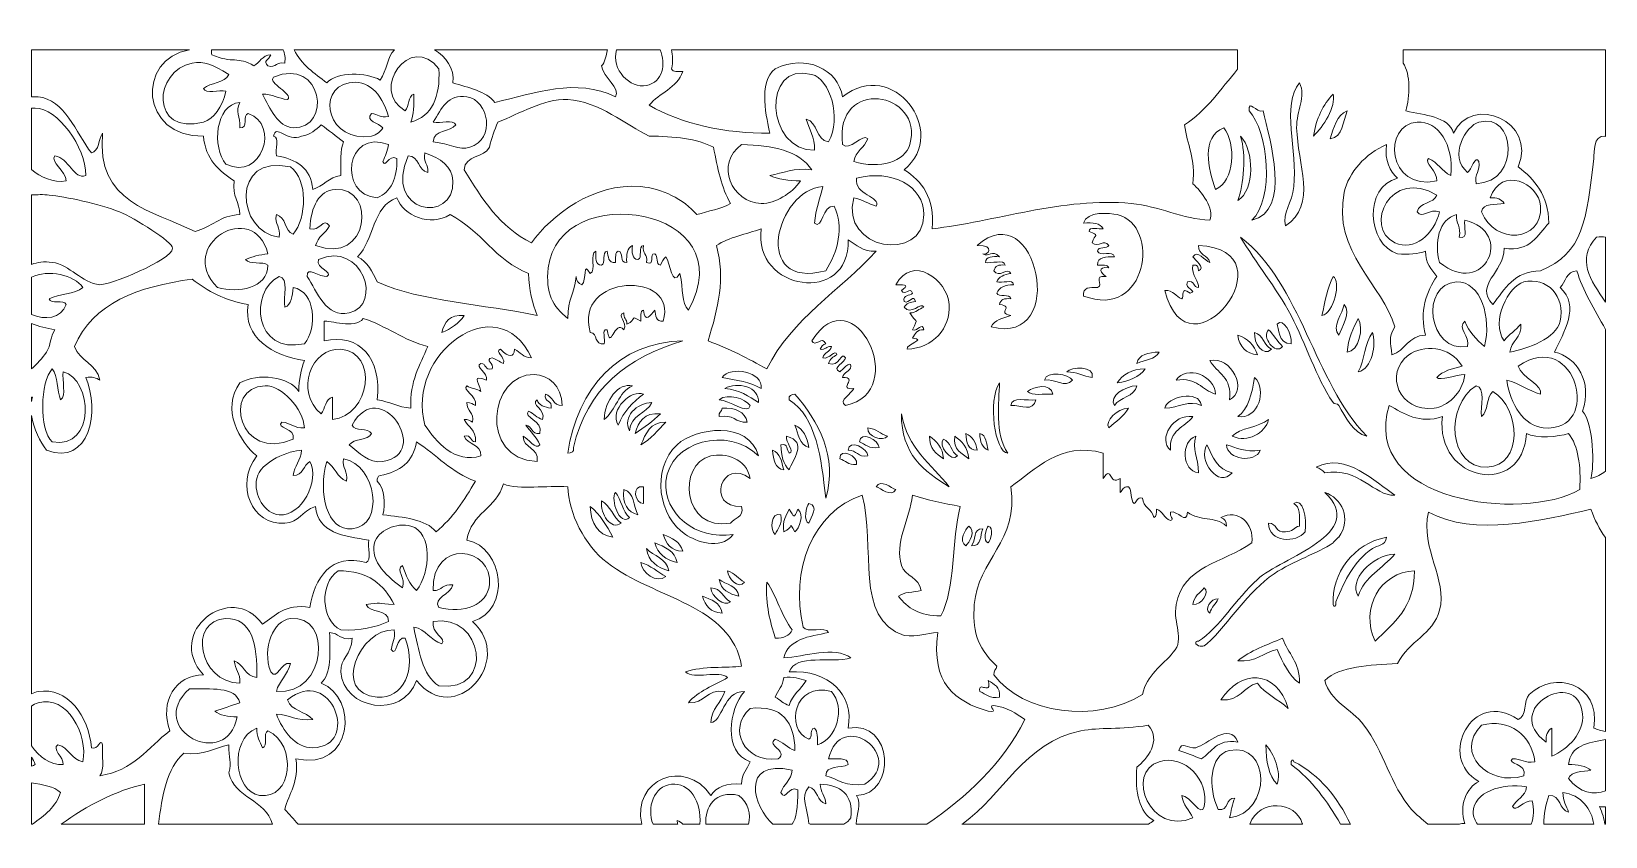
# Model space of a CAD drawing. Header units: millimetres. Extents: x -1200 to 1200, y -609 to 618.
import ezdxf

# ---------------------------------------------------------------- set-up
doc = ezdxf.new("R2010")
doc.units = ezdxf.units.MM
doc.header["$MEASUREMENT"] = 0
doc.layers.add('Layer 1', color=7, linetype='Continuous')

msp = doc.modelspace()

# ---------------------------------------------------------------- linework, layer by layer
at = {"layer": 'Layer 1', "color": 250, "lineweight": 20}
for points, knots in [([(-578.7965, 561.2108), (-578.7965, 561.2108), (-578.7965, 561.2108), (-578.7965, 561.2108), (-621.8856, 618.0217), (-685.5477, 527.9857), (-630.0833, 497.0829), (-624.1565, 503.9798), (-626.468, 519.1184), (-617.2606, 522.7336), (-616.4216, 506.2177), (-617.111, 491.2297), (-621.5348, 479.982), (-589.0809, 488.8412), (-576.7096, 517.7991), (-578.7965, 561.2108)], [0, 0, 0, 0, 0.2, 0.2, 0.2, 0.4, 0.4, 0.4, 0.6, 0.6, 0.6, 0.8, 0.8, 0.8, 1, 1, 1, 1]), ([(-1200.05, 518.3769), (-1200.05, 518.3769), (-1200.05, 589.9734), (-1200.05, 589.9734), (-1200.05, 589.9734), (-959.0472, 589.9734), (-959.0472, 589.9734), (-1040.4631, 576.6525), (-1034.6481, 456.021), (-937.8031, 458.6068), (-934.8855, 423.045), (-913.8915, 405.577), (-890.7905, 390.2054), (-894.593, 366.4488), (-882.5796, 358.5163), (-882.242, 338.9029), (-912.8665, 338.1857), (-925.3912, 319.3607), (-950.6247, 313.2531), (-1015.5468, 345.2149), (-1101.7435, 355.9), (-1091.6625, 462.8823), (-1098.0907, 453.6375), (-1096.4248, 436.2926), (-1108.7594, 432.956), (-1131.9702, 463.7631), (-1149.8452, 514.9691), (-1189.9628, 518.4581), (-1193.4225, 518.7593), (-1196.7916, 518.7186), (-1200.05, 518.3769)], [0, 0, 0, 0, 0.1, 0.1, 0.1, 0.2, 0.2, 0.2, 0.3, 0.3, 0.3, 0.4, 0.4, 0.4, 0.5, 0.5, 0.5, 0.6, 0.6, 0.6, 0.7, 0.7, 0.7, 0.8, 0.8, 0.8, 0.9, 0.9, 0.9, 1, 1, 1, 1]), ([(-925.6618, 589.9734), (-925.6618, 589.9734), (-816.3102, 589.9734), (-816.3102, 589.9734), (-813.6925, 584.5911), (-812.6441, 577.8793), (-813.8603, 569.7597), (-826.9332, 572.8612), (-826.4318, 562.3827), (-839.5037, 565.4853), (-848.0889, 574.202), (-837.6132, 573.8674), (-835.2304, 582.5861), (-848.464, 581.5709), (-851.8291, 570.6864), (-860.8729, 565.4853), (-860.8729, 565.4853), (-860.8729, 565.4853), (-860.8729, 565.4853), (-885.5441, 581.223), (-893.2567, 568.365), (-924.9824, 582.5861), (-925.6546, 585.4944), (-925.8173, 587.893), (-925.6618, 589.9734)], [0, 0, 0, 0, 0.125, 0.125, 0.125, 0.25, 0.25, 0.25, 0.375, 0.375, 0.375, 0.5, 0.5, 0.5, 0.625, 0.625, 0.625, 0.75, 0.75, 0.75, 0.875, 0.875, 0.875, 1, 1, 1, 1]), ([(-801.0386, 471.4311), (-801.0386, 471.4311), (-801.0386, 471.4311), (-801.0386, 471.4311), (-741.1545, 468.8595), (-755.942, 580.2973), (-830.9552, 548.3834), (-840.8603, 539.5659), (-799.683, 523.0002), (-809.5861, 514.1837), (-823.3555, 516.087), (-832.7379, 522.3735), (-848.0522, 522.7336), (-836.043, 500.865), (-824.4285, 472.4342), (-801.0386, 471.4311)], [0, 0, 0, 0, 0.2, 0.2, 0.2, 0.4, 0.4, 0.4, 0.6, 0.6, 0.6, 0.8, 0.8, 0.8, 1, 1, 1, 1]), ([(-799.5356, 589.9734), (-799.5356, 589.9734), (-646.6707, 589.9734), (-646.6707, 589.9734), (-658.6138, 578.4601), (-657.3681, 558.9159), (-668.5474, 544.109), (-689.162, 556.1745), (-734.5545, 557.035), (-749.7517, 539.8335), (-768.4078, 554.4868), (-788.9237, 567.2767), (-799.5356, 589.9734)], [0, 0, 0, 0, 0.25, 0.25, 0.25, 0.5, 0.5, 0.5, 0.75, 0.75, 0.75, 1, 1, 1, 1]), ([(-585.7728, 589.9734), (-585.7728, 589.9734), (-321.9699, 589.9734), (-321.9699, 589.9734), (-323.774, 580.634), (-325.4834, 571.2011), (-330.9099, 565.4853), (-328.2974, 548.0172), (-301.7977, 532.078), (-309.5408, 518.4581), (-369.2123, 547.7791), (-432.7208, 524.3572), (-493.3188, 509.9082), (-507.4005, 527.1749), (-533.6113, 532.3028), (-557.4274, 539.8335), (-554.9571, 562.1029), (-568.1551, 579.8457), (-585.7728, 589.9734)], [0, 0, 0, 0, 0.166666667, 0.166666667, 0.166666667, 0.333333333, 0.333333333, 0.333333333, 0.5, 0.5, 0.5, 0.666666667, 0.666666667, 0.666666667, 0.833333333, 0.833333333, 0.833333333, 1, 1, 1, 1]), ([(-308.11, 589.9734), (-308.11, 589.9734), (-241.5049, 589.9734), (-241.5049, 589.9734), (-232.2648, 568.9744), (-237.1198, 540.748), (-262.5272, 535.5591), (-262.5272, 535.5591), (-262.5272, 535.5591), (-262.5272, 535.5591), (-286.5933, 530.6427), (-316.9014, 559.8956), (-308.11, 589.9734)], [0, 0, 0, 0, 0.25, 0.25, 0.25, 0.5, 0.5, 0.5, 0.75, 0.75, 0.75, 1, 1, 1, 1]), ([(638.6549, 560.4692), (638.6549, 560.4692), (638.6549, 589.9734), (638.6549, 589.9734), (638.6549, 589.9734), (-224.3092, 589.9734), (-224.3092, 589.9734), (-222.1665, 581.8526), (-221.8859, 572.2753), (-224.0631, 561.2108), (-222.739, 555.4054), (-213.3617, 557.6607), (-206.9671, 556.9343), (-215.7994, 531.5684), (-242.899, 524.4742), (-258.255, 505.6338), (-208.758, 476.6841), (-141.5784, 462.6889), (-74.476, 462.8823), (-77.9336, 482.8049), (-93.6852, 541.579), (-65.9295, 561.2108), (-19.3217, 584.0377), (29.5794, 560.7917), (36.6441, 518.4581), (113.0028, 579.8385), (199.8909, 465.2707), (130.6693, 407.3052), (157.4608, 389.9287), (177.1866, 365.4813), (173.4086, 317.5275), (266.4697, 327.5393), (373.3307, 366.0245), (476.8562, 356.0027), (518.9558, 351.9297), (555.5843, 332.2318), (596.5247, 330.353), (604.1528, 348.0875), (583.6481, 374.3823), (570.8812, 385.93), (574.8707, 424.1223), (562.0735, 445.522), (558.0596, 475.7066), (591.328, 497.5559), (613.8088, 530.1941), (638.6549, 560.4692)], [0, 0, 0, 0, 0.066666667, 0.066666667, 0.066666667, 0.133333333, 0.133333333, 0.133333333, 0.2, 0.2, 0.2, 0.266666667, 0.266666667, 0.266666667, 0.333333333, 0.333333333, 0.333333333, 0.4, 0.4, 0.4, 0.466666667, 0.466666667, 0.466666667, 0.533333333, 0.533333333, 0.533333333, 0.6, 0.6, 0.6, 0.666666667, 0.666666667, 0.666666667, 0.733333333, 0.733333333, 0.733333333, 0.8, 0.8, 0.8, 0.866666667, 0.866666667, 0.866666667, 0.933333333, 0.933333333, 0.933333333, 1, 1, 1, 1]), ([(891.2957, 589.9734), (891.2957, 589.9734), (891.2957, 569.7424), (891.2957, 569.7424), (891.2957, 569.7424), (891.4238, 569.7597), (891.4238, 569.7597), (902.9763, 553.4351), (901.5068, 518.8265), (895.697, 497.0829), (923.8767, 489.6468), (959.8106, 489.9612), (968.354, 462.8823), (995.3906, 523.6105), (1096.6412, 481.0756), (1066.6523, 411.5807), (1092.3293, 393.0893), (1112.0968, 368.6826), (1113.6659, 326.0775), (1095.8194, 308.3022), (1086.7411, 281.7573), (1045.2842, 287.6024), (1045.1835, 249.2005), (999.1472, 233.2746), (1028.1862, 202.0991), (1046.4934, 225.1122), (1059.9587, 252.9745), (1100.8443, 253.4018), (1166.4252, 280.2874), (1170.9761, 330.6714), (1182.0476, 424.4061), (1183.2243, 434.3537), (1180.6869, 459.3829), (1199.1436, 458.6068), (1199.4202, 458.4725), (1199.6876, 458.3311), (1199.95, 458.1867), (1199.95, 458.1867), (1199.95, 589.9734), (1199.95, 589.9734), (1199.95, 589.9734), (891.2957, 589.9734), (891.2957, 589.9734)], [0, 0, 0, 0, 0.071428571, 0.071428571, 0.071428571, 0.142857143, 0.142857143, 0.142857143, 0.214285714, 0.214285714, 0.214285714, 0.285714286, 0.285714286, 0.285714286, 0.357142857, 0.357142857, 0.357142857, 0.428571429, 0.428571429, 0.428571429, 0.5, 0.5, 0.5, 0.571428571, 0.571428571, 0.571428571, 0.642857143, 0.642857143, 0.642857143, 0.714285714, 0.714285714, 0.714285714, 0.785714286, 0.785714286, 0.785714286, 0.857142857, 0.857142857, 0.857142857, 0.928571429, 0.928571429, 0.928571429, 1, 1, 1, 1]), ([(-954.898, 569.7597), (-954.898, 569.7597), (-954.898, 569.7597), (-954.898, 569.7597), (-1014.3194, 559.0471), (-1019.5464, 458.2812), (-937.8031, 479.982), (-922.0484, 484.165), (-909.0254, 503.2281), (-903.6121, 527.0091), (-913.8335, 529.6132), (-934.6191, 521.6401), (-937.8031, 531.2836), (-927.0936, 540.5232), (-905.1111, 538.4816), (-899.339, 552.6589), (-923.9339, 567.8056), (-936.8228, 573.0159), (-954.898, 569.7597)], [0, 0, 0, 0, 0.166666667, 0.166666667, 0.166666667, 0.333333333, 0.333333333, 0.333333333, 0.5, 0.5, 0.5, 0.666666667, 0.666666667, 0.666666667, 0.833333333, 0.833333333, 0.833333333, 1, 1, 1, 1]), ([(15.275, 450.0569), (15.275, 450.0569), (15.275, 450.0569), (15.275, 450.0569), (35.8346, 486.5788), (17.3068, 545.4364), (-10.3695, 552.6589), (-88.1833, 572.9579), (-79.4234, 434.7687), (-6.0953, 437.2314), (-5.6731, 457.6037), (-14.0579, 469.1657), (-18.9169, 484.2575), (-0.201, 480.1743), (-5.0264, 452.5532), (15.275, 450.0569)], [0, 0, 0, 0, 0.2, 0.2, 0.2, 0.4, 0.4, 0.4, 0.6, 0.6, 0.6, 0.8, 0.8, 0.8, 1, 1, 1, 1]), ([(-715.5609, 539.8335), (-715.5609, 539.8335), (-715.5609, 539.8335), (-715.5609, 539.8335), (-767.9074, 529.8136), (-746.8636, 446.7498), (-681.37, 458.6068), (-678.9274, 459.0492), (-668.1345, 462.8995), (-664.2752, 471.4311), (-670.3464, 478.7135), (-692.2505, 481.4184), (-681.37, 492.8065), (-671.3024, 492.903), (-668.7864, 485.4436), (-655.7267, 488.534), (-665.9734, 525.4467), (-688.8914, 544.94), (-715.5609, 539.8335)], [0, 0, 0, 0, 0.166666667, 0.166666667, 0.166666667, 0.333333333, 0.333333333, 0.333333333, 0.5, 0.5, 0.5, 0.666666667, 0.666666667, 0.666666667, 0.833333333, 0.833333333, 0.833333333, 1, 1, 1, 1]), ([(75.1092, 454.3313), (75.1092, 454.3313), (75.1092, 454.3313), (75.1092, 454.3313), (69.937, 440.9759), (56.6536, 435.7443), (53.7391, 420.1296), (93.2607, 407.1597), (132.215, 420.3808), (139.2188, 445.7814), (161.5134, 526.6236), (23.7807, 550.363), (36.6441, 445.7814), (46.961, 434.1259), (67.4251, 464.0592), (75.1092, 454.3313)], [0, 0, 0, 0, 0.2, 0.2, 0.2, 0.4, 0.4, 0.4, 0.6, 0.6, 0.6, 0.8, 0.8, 0.8, 1, 1, 1, 1]), ([(729.0149, 471.4311), (729.0149, 471.4311), (729.0149, 471.4311), (729.0149, 471.4311), (728.5064, 497.4095), (744.0159, 518.5253), (733.2891, 539.8335), (705.1878, 506.3011), (730.4295, 436.3546), (724.7406, 381.6545), (722.0691, 355.9539), (707.2665, 341.9506), (711.92, 321.803), (761.2827, 354.1544), (730.1081, 415.6802), (729.0149, 471.4311)], [0, 0, 0, 0, 0.2, 0.2, 0.2, 0.4, 0.4, 0.4, 0.6, 0.6, 0.6, 0.8, 0.8, 0.8, 1, 1, 1, 1]), ([(-903.6121, 415.8552), (-903.6121, 415.8552), (-903.6121, 415.8552), (-903.6121, 415.8552), (-848.8901, 389.2868), (-820.8682, 477.1022), (-869.4213, 492.8065), (-879.0416, 491.0293), (-868.7827, 469.3651), (-882.242, 471.4311), (-881.6623, 489.3681), (-890.0136, 495.3129), (-882.242, 509.9082), (-920.1986, 506.7019), (-924.9387, 440.9577), (-903.6121, 415.8552)], [0, 0, 0, 0, 0.2, 0.2, 0.2, 0.4, 0.4, 0.4, 0.6, 0.6, 0.6, 0.8, 0.8, 0.8, 1, 1, 1, 1]), ([(-531.7829, 441.5069), (-531.7829, 441.5069), (-531.7829, 441.5069), (-531.7829, 441.5069), (-492.0252, 453.8644), (-502.5599, 513.4941), (-536.0571, 518.4581), (-565.1846, 522.7754), (-574.8273, 500.982), (-587.345, 479.982), (-577.1276, 477.3769), (-556.3372, 485.351), (-553.152, 475.7066), (-561.184, 463.7865), (-587.1639, 469.83), (-587.345, 450.0569), (-562.3352, 446.9878), (-547.9239, 436.4888), (-531.7829, 441.5069)], [0, 0, 0, 0, 0.166666667, 0.166666667, 0.166666667, 0.333333333, 0.333333333, 0.333333333, 0.5, 0.5, 0.5, 0.666666667, 0.666666667, 0.666666667, 0.833333333, 0.833333333, 0.833333333, 1, 1, 1, 1]), ([(-258.255, 458.6068), (-258.255, 458.6068), (-258.255, 458.6068), (-258.255, 458.6068), (-292.157, 474.4717), (-335.9937, 512.4717), (-382.1967, 514.1837), (-421.0595, 515.6191), (-454.8497, 492.7159), (-489.0455, 479.982), (-494.1294, 467.9664), (-498.6609, 455.3994), (-501.8663, 441.5069), (-509.8718, 425.291), (-538.9046, 430.1006), (-540.3314, 407.3052), (-513.4026, 362.9891), (-485.7303, 319.4186), (-437.7578, 296.1533), (-406.5792, 338.0728), (-344.2828, 387.5748), (-271.0757, 381.6545), (-239.1963, 379.0748), (-205.8659, 362.7837), (-185.598, 338.9029), (-168.4603, 344.5648), (-148.463, 347.3582), (-134.3112, 356.0027), (-147.6221, 379.7421), (-154.3786, 410.0356), (-159.9557, 441.5069), (-185.0977, 454.8328), (-220.0441, 458.3555), (-258.255, 458.6068)], [0, 0, 0, 0, 0.090909091, 0.090909091, 0.090909091, 0.181818182, 0.181818182, 0.181818182, 0.272727273, 0.272727273, 0.272727273, 0.363636364, 0.363636364, 0.363636364, 0.454545455, 0.454545455, 0.454545455, 0.545454545, 0.545454545, 0.545454545, 0.636363636, 0.636363636, 0.636363636, 0.727272727, 0.727272727, 0.727272727, 0.818181818, 0.818181818, 0.818181818, 0.909090909, 0.909090909, 0.909090909, 1, 1, 1, 1]), ([(660.6332, 330.353), (660.6332, 330.353), (660.6332, 330.353), (660.6332, 330.353), (721.6523, 344.282), (687.9504, 453.7636), (677.7282, 497.0829), (667.3186, 493.2662), (655.7447, 516.1449), (656.3589, 497.0829), (685.9837, 467.1486), (695.1911, 361.3056), (660.6332, 330.353)], [0, 0, 0, 0, 0.25, 0.25, 0.25, 0.5, 0.5, 0.5, 0.75, 0.75, 0.75, 1, 1, 1, 1]), ([(784.576, 522.7336), (784.576, 522.7336), (784.576, 522.7336), (784.576, 522.7336), (769.5455, 506.4171), (758.7149, 485.8984), (754.6594, 458.6068), (769.4845, 472.3497), (789.2844, 503.6757), (784.576, 522.7336)], [0, 0, 0, 0, 0.333333333, 0.333333333, 0.333333333, 0.666666667, 0.666666667, 0.666666667, 1, 1, 1, 1]), ([(-1200.05, 407.7314), (-1200.05, 407.7314), (-1200.05, 500.982), (-1200.05, 500.982), (-1198.2062, 501.1976), (-1196.2699, 501.3248), (-1194.2371, 501.3584), (-1194.2371, 501.3584), (-1194.2371, 501.3584), (-1194.2371, 501.3584), (-1161.2269, 501.8965), (-1116.4923, 441.9982), (-1117.3069, 398.7543), (-1135.254, 390.9734), (-1143.229, 425.7916), (-1164.3205, 428.6815), (-1172.5791, 418.7492), (-1147.3242, 405.9655), (-1147.2235, 390.2054), (-1167.4455, 387.5483), (-1185.7944, 395.2794), (-1200.05, 407.7314)], [0, 0, 0, 0, 0.142857143, 0.142857143, 0.142857143, 0.285714286, 0.285714286, 0.285714286, 0.428571429, 0.428571429, 0.428571429, 0.571428571, 0.571428571, 0.571428571, 0.714285714, 0.714285714, 0.714285714, 0.857142857, 0.857142857, 0.857142857, 1, 1, 1, 1]), ([(805.9451, 497.0829), (805.9451, 497.0829), (805.9451, 497.0829), (805.9451, 497.0829), (789.9973, 490.2349), (785.5024, 471.9286), (780.3017, 454.3313), (799.7387, 457.6882), (799.5719, 480.6585), (805.9451, 497.0829)], [0, 0, 0, 0, 0.333333333, 0.333333333, 0.333333333, 0.666666667, 0.666666667, 0.666666667, 1, 1, 1, 1]), ([(912.7919, 479.982), (912.7919, 479.982), (912.7919, 479.982), (912.7919, 479.982), (859.6654, 476.5712), (866.7821, 374.5501), (942.7096, 390.2054), (944.417, 404.9839), (922.6595, 418.268), (929.8889, 424.4061), (944.6509, 419.2202), (950.0631, 404.6828), (964.0797, 398.7543), (968.8625, 445.5718), (944.5961, 482.0246), (912.7919, 479.982)], [0, 0, 0, 0, 0.2, 0.2, 0.2, 0.4, 0.4, 0.4, 0.6, 0.6, 0.6, 0.8, 0.8, 0.8, 1, 1, 1, 1]), ([(1006.8181, 479.982), (1006.8181, 479.982), (1006.8181, 479.982), (1006.8181, 479.982), (987.3608, 474.372), (959.413, 428.5686), (989.7221, 403.0297), (994.99, 406.7162), (1001.5503, 430.5512), (1006.8181, 420.1296), (1009.8446, 404.2748), (999.5185, 401.7857), (1002.5448, 385.93), (1072.0696, 389.2411), (1062.5836, 496.0636), (1006.8181, 479.982)], [0, 0, 0, 0, 0.2, 0.2, 0.2, 0.4, 0.4, 0.4, 0.6, 0.6, 0.6, 0.8, 0.8, 0.8, 1, 1, 1, 1]), ([(-826.6819, 428.6815), (-826.6819, 428.6815), (-826.6819, 428.6815), (-826.6819, 428.6815), (-796.4684, 423.2739), (-773.8189, 410.3112), (-771.122, 377.379), (-755.0105, 382.6401), (-746.5168, 395.5236), (-728.3826, 398.7543), (-728.4538, 417.3515), (-729.7973, 437.2223), (-724.1084, 450.0569), (-735.8786, 458.2314), (-746.5292, 467.533), (-758.3012, 475.7066), (-766.8599, 468.593), (-774.1301, 460.1926), (-788.2168, 458.6068), (-809.5027, 448.3163), (-827.8627, 478.2456), (-830.9552, 458.6068), (-821.403, 456.7655), (-829.2244, 437.5397), (-826.6819, 428.6815)], [0, 0, 0, 0, 0.125, 0.125, 0.125, 0.25, 0.25, 0.25, 0.375, 0.375, 0.375, 0.5, 0.5, 0.5, 0.625, 0.625, 0.625, 0.75, 0.75, 0.75, 0.875, 0.875, 0.875, 1, 1, 1, 1]), ([(-672.8215, 364.5547), (-672.8215, 364.5547), (-672.8215, 364.5547), (-672.8215, 364.5547), (-651.9406, 373.5918), (-642.0742, 393.6528), (-642.9049, 424.4061), (-656.3277, 431.5196), (-660.3681, 408.5076), (-664.2752, 420.1296), (-660.8642, 428.121), (-657.1322, 435.786), (-655.7267, 445.7814), (-721.3291, 470.955), (-733.3494, 368.704), (-672.8215, 364.5547)], [0, 0, 0, 0, 0.2, 0.2, 0.2, 0.4, 0.4, 0.4, 0.6, 0.6, 0.6, 0.8, 0.8, 0.8, 1, 1, 1, 1]), ([(605.0711, 377.379), (605.0711, 377.379), (605.0711, 377.379), (605.0711, 377.379), (634.2718, 388.7904), (637.1224, 447.2727), (617.8948, 471.4311), (582.7643, 457.1541), (594.2783, 408.8922), (605.0711, 377.379)], [0, 0, 0, 0, 0.333333333, 0.333333333, 0.333333333, 0.666666667, 0.666666667, 0.666666667, 1, 1, 1, 1]), ([(643.5372, 458.6068), (643.5372, 458.6068), (643.5372, 458.6068), (643.5372, 458.6068), (652.3186, 430.1179), (648.2529, 384.515), (639.2641, 360.2792), (665.5705, 376.6771), (663.9759, 436.6466), (643.5372, 458.6068)], [0, 0, 0, 0, 0.333333333, 0.333333333, 0.333333333, 0.666666667, 0.666666667, 0.666666667, 1, 1, 1, 1]), ([(-822.4078, 304.7022), (-822.4078, 304.7022), (-822.4078, 304.7022), (-822.4078, 304.7022), (-819.3823, 320.56), (-829.7084, 323.0472), (-826.6819, 338.9029), (-811.5681, 335.4962), (-814.5956, 313.9469), (-801.0386, 308.9777), (-780.1657, 334.6366), (-778.1827, 392.1382), (-805.3128, 411.5807), (-897.3356, 433.2062), (-887.6023, 311.4821), (-822.4078, 304.7022)], [0, 0, 0, 0, 0.2, 0.2, 0.2, 0.4, 0.4, 0.4, 0.6, 0.6, 0.6, 0.8, 0.8, 0.8, 1, 1, 1, 1]), ([(-557.4274, 390.2054), (-557.4274, 390.2054), (-557.4274, 390.2054), (-557.4274, 390.2054), (-558.253, 412.8157), (-576.5084, 424.6147), (-600.1656, 432.956), (-603.5917, 418.1256), (-593.8016, 416.5225), (-595.8913, 403.0297), (-611.34, 406.1019), (-608.1039, 427.8626), (-625.8101, 428.6815), (-664.9961, 340.8702), (-554.9938, 323.6808), (-557.4274, 390.2054)], [0, 0, 0, 0, 0.2, 0.2, 0.2, 0.4, 0.4, 0.4, 0.6, 0.6, 0.6, 0.8, 0.8, 0.8, 1, 1, 1, 1]), ([(-117.2153, 445.7814), (-117.2153, 445.7814), (-117.2153, 445.7814), (-117.2153, 445.7814), (-158.9733, 416.5601), (-132.2113, 357.2183), (-87.2997, 356.0027), (-65.5695, 355.4188), (-40.9207, 371.4129), (-27.4644, 390.2054), (-44.9763, 391.2114), (-62.4118, 392.3009), (-74.476, 398.7543), (-53.3793, 401.8782), (-38.2868, 411.005), (-10.3695, 407.3052), (-29.5939, 436.5255), (-70.0898, 444.4712), (-117.2153, 445.7814)], [0, 0, 0, 0, 0.166666667, 0.166666667, 0.166666667, 0.333333333, 0.333333333, 0.333333333, 0.5, 0.5, 0.5, 0.666666667, 0.666666667, 0.666666667, 0.833333333, 0.833333333, 0.833333333, 1, 1, 1, 1]), ([(801.6708, 373.1056), (801.6708, 373.1056), (801.6708, 373.1056), (801.6708, 373.1056), (782.4678, 282.7664), (861.373, 230.6603), (878.601, 167.8985), (868.1794, 149.0866), (872.4923, 145.8884), (874.3268, 125.1469), (895.0838, 131.4589), (898.6512, 154.9694), (925.6146, 155.0742), (915.735, 190.3012), (927.1126, 222.9617), (942.7096, 244.8508), (935.0256, 255.6895), (925.0503, 264.2395), (925.6146, 283.3259), (914.3702, 278.9009), (899.3866, 278.2082), (882.8753, 279.0504), (836.3875, 293.6885), (830.7546, 381.4866), (882.8753, 394.4798), (870.6384, 405.0429), (863.4098, 420.6077), (865.7794, 445.7814), (834.0769, 431.9449), (808.0644, 403.1894), (801.6708, 373.1056)], [0, 0, 0, 0, 0.1, 0.1, 0.1, 0.2, 0.2, 0.2, 0.3, 0.3, 0.3, 0.4, 0.4, 0.4, 0.5, 0.5, 0.5, 0.6, 0.6, 0.6, 0.7, 0.7, 0.7, 0.8, 0.8, 0.8, 0.9, 0.9, 0.9, 1, 1, 1, 1]), ([(160.5879, 338.9029), (160.5879, 338.9029), (160.5879, 338.9029), (160.5879, 338.9029), (160.6743, 383.4163), (111.3919, 408.2655), (58.0133, 394.4798), (53.4777, 368.4487), (95.9323, 367.0134), (87.9309, 351.7283), (76.0072, 355.4778), (66.8201, 361.9607), (53.7391, 364.5547), (31.957, 285.4021), (160.4405, 264.4398), (160.5879, 338.9029)], [0, 0, 0, 0, 0.2, 0.2, 0.2, 0.4, 0.4, 0.4, 0.6, 0.6, 0.6, 0.8, 0.8, 0.8, 1, 1, 1, 1]), ([(878.601, 296.1533), (878.601, 296.1533), (878.601, 296.1533), (878.601, 296.1533), (907.9584, 281.8184), (938.9957, 309.6409), (946.9839, 343.1784), (932.0296, 349.1821), (919.6248, 331.1881), (912.7919, 343.1784), (916.1987, 358.2956), (937.7478, 355.2693), (942.7096, 368.8302), (872.5583, 411.2593), (830.1201, 319.8205), (878.601, 296.1533)], [0, 0, 0, 0, 0.2, 0.2, 0.2, 0.4, 0.4, 0.4, 0.6, 0.6, 0.6, 0.8, 0.8, 0.8, 1, 1, 1, 1]), ([(1100.8443, 351.7283), (1100.8443, 351.7283), (1100.8443, 351.7283), (1100.8443, 351.7283), (1098.4442, 387.3164), (1041.6018, 413.5094), (1023.9151, 364.5547), (1034.5279, 365.1975), (1041.6516, 362.3463), (1045.2842, 356.0027), (1032.0364, 353.5816), (1012.7784, 357.1644), (1011.0913, 343.1784), (1030.4581, 292.3813), (1104.5418, 296.9447), (1100.8443, 351.7283)], [0, 0, 0, 0, 0.2, 0.2, 0.2, 0.4, 0.4, 0.4, 0.6, 0.6, 0.6, 0.8, 0.8, 0.8, 1, 1, 1, 1]), ([(-412.1143, 257.6762), (-412.1143, 257.6762), (-412.1143, 257.6762), (-412.1143, 257.6762), (-416.472, 219.2203), (-405.4198, 199.435), (-382.1967, 180.7249), (-382.5527, 213.063), (-372.973, 213.2787), (-369.376, 244.8508), (-369.6049, 237.4951), (-366.0872, 233.892), (-360.8276, 232.0254), (-353.0896, 239.3231), (-360.1106, 269.5829), (-348.0059, 249.1263), (-338.2025, 253.5665), (-350.0306, 279.6516), (-339.4574, 283.3259), (-340.0889, 272.7232), (-340.2547, 262.5772), (-330.9099, 261.9506), (-323.5309, 264.5445), (-331.2405, 282.2324), (-322.3625, 283.3259), (-320.5635, 275.1524), (-320.8137, 264.924), (-309.5408, 266.2261), (-308.8147, 272.6215), (-311.0693, 282.0035), (-305.2676, 283.3259), (-296.4566, 282.1652), (-304.2496, 264.3971), (-292.4458, 266.2261), (-293.3296, 278.5093), (-291.3598, 287.9442), (-283.8963, 291.8779), (-284.5288, 281.2721), (-284.6937, 271.1282), (-275.3499, 270.5015), (-267.971, 273.0935), (-275.6794, 290.7833), (-266.8014, 291.8779), (-269.9031, 278.8022), (-259.4265, 279.3017), (-262.5272, 266.2261), (-247.335, 259.5784), (-259.9482, 280.7472), (-249.7065, 279.0504), (-243.7848, 276.43), (-249.0627, 262.5945), (-241.1591, 261.9506), (-239.0844, 267.0032), (-236.6001, 271.646), (-232.6116, 274.777), (-225.5774, 265.1396), (-223.7915, 227.6004), (-211.2404, 249.1263), (-205.9949, 224.1021), (-209.4047, 204.9302), (-198.4197, 193.5492), (-110.1078, 351.4027), (-396.617, 394.43), (-412.1143, 257.6762)], [0, 0, 0, 0, 0.047619048, 0.047619048, 0.047619048, 0.095238095, 0.095238095, 0.095238095, 0.142857143, 0.142857143, 0.142857143, 0.19047619, 0.19047619, 0.19047619, 0.238095238, 0.238095238, 0.238095238, 0.285714286, 0.285714286, 0.285714286, 0.333333333, 0.333333333, 0.333333333, 0.380952381, 0.380952381, 0.380952381, 0.428571429, 0.428571429, 0.428571429, 0.476190476, 0.476190476, 0.476190476, 0.523809524, 0.523809524, 0.523809524, 0.571428571, 0.571428571, 0.571428571, 0.619047619, 0.619047619, 0.619047619, 0.666666667, 0.666666667, 0.666666667, 0.714285714, 0.714285714, 0.714285714, 0.761904762, 0.761904762, 0.761904762, 0.80952381, 0.80952381, 0.80952381, 0.857142857, 0.857142857, 0.857142857, 0.904761905, 0.904761905, 0.904761905, 0.952380952, 0.952380952, 0.952380952, 1, 1, 1, 1]), ([(-1200.05, 263.1163), (-1200.05, 263.1163), (-1200.05, 368.9166), (-1200.05, 368.9166), (-1191.2351, 369.4802), (-1182.1161, 369.6836), (-1172.8668, 368.8302), (-1149.9, 366.7091), (-1095.0488, 354.7932), (-1066.021, 343.1784), (-1042.8021, 333.8849), (-984.5533, 297.1044), (-984.8166, 287.6024), (-985.3169, 269.6247), (-1083.2533, 230.7224), (-1095.9366, 232.0254), (-1123.7564, 234.8717), (-1140.9967, 262.5894), (-1168.5927, 266.2261), (-1180.6934, 267.8221), (-1191.2177, 266.4254), (-1200.05, 263.1163)], [0, 0, 0, 0, 0.142857143, 0.142857143, 0.142857143, 0.285714286, 0.285714286, 0.285714286, 0.428571429, 0.428571429, 0.428571429, 0.571428571, 0.571428571, 0.571428571, 0.714285714, 0.714285714, 0.714285714, 0.857142857, 0.857142857, 0.857142857, 1, 1, 1, 1]), ([(-916.4339, 227.7509), (-916.4339, 227.7509), (-916.4339, 227.7509), (-916.4339, 227.7509), (-883.8834, 219.317), (-840.8186, 226.1061), (-839.5037, 261.9506), (-847.5092, 268.1965), (-867.8268, 262.1184), (-873.6955, 270.5015), (-863.6654, 274.717), (-852.6966, 277.9997), (-839.5037, 279.0504), (-860.9858, 364.4784), (-981.001, 292.5533), (-916.4339, 227.7509)], [0, 0, 0, 0, 0.2, 0.2, 0.2, 0.4, 0.4, 0.4, 0.6, 0.6, 0.6, 0.8, 0.8, 0.8, 1, 1, 1, 1]), ([(-745.4776, 321.803), (-745.4776, 321.803), (-745.4776, 321.803), (-745.4776, 321.803), (-751.3311, 310.5554), (-763.4715, 305.5954), (-766.8477, 291.8779), (-685.3474, 260.5326), (-672.8765, 381.1662), (-736.9301, 377.379), (-761.4833, 375.9254), (-774.1565, 351.361), (-775.3962, 317.5275), (-760.621, 311.7039), (-755.2535, 336.7331), (-745.4776, 321.803)], [0, 0, 0, 0, 0.2, 0.2, 0.2, 0.4, 0.4, 0.4, 0.6, 0.6, 0.6, 0.8, 0.8, 0.8, 1, 1, 1, 1]), ([(-702.7403, 274.777), (-702.7403, 274.777), (-702.7403, 274.777), (-702.7403, 274.777), (-687.965, 266.7571), (-679.7705, 252.1484), (-672.8215, 236.3008), (-604.9575, 205.8569), (-509.6327, 202.8815), (-429.2103, 184.9983), (-436.0128, 203.8437), (-441.61, 223.8966), (-442.0319, 249.1263), (-492.367, 268.6014), (-515.1975, 315.5938), (-561.7015, 338.9029), (-592.6574, 319.9069), (-632.8463, 337.4207), (-642.9049, 364.5547), (-680.1466, 351.9327), (-677.7305, 299.6384), (-702.7403, 274.777)], [0, 0, 0, 0, 0.142857143, 0.142857143, 0.142857143, 0.285714286, 0.285714286, 0.285714286, 0.428571429, 0.428571429, 0.428571429, 0.571428571, 0.571428571, 0.571428571, 0.714285714, 0.714285714, 0.714285714, 0.857142857, 0.857142857, 0.857142857, 1, 1, 1, 1]), ([(11.0007, 253.4018), (11.0007, 253.4018), (11.0007, 253.4018), (11.0007, 253.4018), (29.4869, 280.9893), (38.9689, 321.1927), (23.8235, 351.7283), (5.2793, 354.4178), (6.7223, 314.9305), (-6.0953, 326.0775), (-3.9454, 346.7275), (1.781, 363.8029), (6.7275, 381.6545), (-64.7732, 377.3495), (-103.5464, 223.1663), (11.0007, 253.4018)], [0, 0, 0, 0, 0.2, 0.2, 0.2, 0.4, 0.4, 0.4, 0.6, 0.6, 0.6, 0.8, 0.8, 0.8, 1, 1, 1, 1]), ([(271.7089, 236.3008), (271.7089, 236.3008), (271.7089, 236.3008), (271.7089, 236.3008), (279.2211, 233.8401), (296.8184, 241.4695), (297.3513, 232.0254), (284.3221, 232.234), (275.5907, 228.1436), (271.7089, 219.201), (274.3001, 211.819), (291.9808, 219.5255), (293.0782, 210.6491), (283.3368, 211.8444), (277.0144, 209.6227), (275.9832, 202.0991), (300.3656, 197.9671), (270.2273, 190.6694), (293.0782, 184.9983), (280.6774, 181.7248), (268.4944, 178.2357), (263.1604, 167.8985), (382.826, 137.1036), (332.8704, 372.8961), (241.7903, 291.8779), (271.474, 292.6327), (257.2083, 275.6111), (250.3388, 279.0504), (260.7076, 273.8584), (263.5702, 286.0654), (275.9832, 274.777), (265.3805, 275.4016), (255.2435, 275.5695), (254.6131, 266.2261), (263.4655, 263.684), (282.6899, 271.5127), (284.5307, 261.9506), (274.7893, 263.1458), (268.4649, 260.9252), (267.4337, 253.4018), (274.3296, 240.9009), (289.4638, 260.2193), (293.0782, 249.1263), (283.1069, 247.699), (274.6642, 244.743), (271.7089, 236.3008)], [0, 0, 0, 0, 0.066666667, 0.066666667, 0.066666667, 0.133333333, 0.133333333, 0.133333333, 0.2, 0.2, 0.2, 0.266666667, 0.266666667, 0.266666667, 0.333333333, 0.333333333, 0.333333333, 0.4, 0.4, 0.4, 0.466666667, 0.466666667, 0.466666667, 0.533333333, 0.533333333, 0.533333333, 0.6, 0.6, 0.6, 0.666666667, 0.666666667, 0.666666667, 0.733333333, 0.733333333, 0.733333333, 0.8, 0.8, 0.8, 0.866666667, 0.866666667, 0.866666667, 0.933333333, 0.933333333, 0.933333333, 1, 1, 1, 1]), ([(455.4849, 338.9029), (455.4849, 338.9029), (455.4849, 338.9029), (455.4849, 338.9029), (444.684, 341.5334), (408.3311, 344.7103), (404.2002, 326.0775), (417.7052, 326.7621), (429.9921, 326.2281), (434.1158, 317.5275), (427.9063, 315.19), (412.0247, 322.5212), (412.7466, 313.2531), (429.1877, 306.5566), (421.2199, 309.8871), (417.0208, 296.1533), (427.6805, 287.936), (434.5836, 302.6738), (442.6643, 291.8779), (440.0426, 285.9494), (426.211, 291.234), (425.5693, 283.3259), (428.5358, 274.893), (449.4168, 284.3777), (451.2117, 274.777), (438.4734, 274.6936), (425.1707, 275.1768), (425.5693, 261.9506), (431.9629, 261.2243), (441.3412, 263.4785), (442.6643, 257.6762), (423.4236, 260.6526), (431.249, 248.8892), (438.3901, 244.8508), (417.1969, 246.6543), (435.9738, 232.0467), (425.5693, 227.7509), (413.3314, 228.5932), (402.2416, 228.285), (404.2002, 214.9246), (501.0504, 177.5511), (522.988, 322.4785), (455.4849, 338.9029)], [0, 0, 0, 0, 0.071428571, 0.071428571, 0.071428571, 0.142857143, 0.142857143, 0.142857143, 0.214285714, 0.214285714, 0.214285714, 0.285714286, 0.285714286, 0.285714286, 0.357142857, 0.357142857, 0.357142857, 0.428571429, 0.428571429, 0.428571429, 0.5, 0.5, 0.5, 0.571428571, 0.571428571, 0.571428571, 0.642857143, 0.642857143, 0.642857143, 0.714285714, 0.714285714, 0.714285714, 0.785714286, 0.785714286, 0.785714286, 0.857142857, 0.857142857, 0.857142857, 0.928571429, 0.928571429, 0.928571429, 1, 1, 1, 1]), ([(946.9839, 266.2261), (946.9839, 266.2261), (946.9839, 266.2261), (946.9839, 266.2261), (1015.3157, 210.6002), (1062.4208, 312.7862), (985.449, 330.353), (982.8618, 321.5396), (992.3438, 300.6526), (976.9015, 304.7022), (980.1852, 320.8143), (971.6886, 325.1386), (972.6272, 338.9029), (946.0981, 331.9399), (938.1139, 295.8523), (946.9839, 266.2261)], [0, 0, 0, 0, 0.2, 0.2, 0.2, 0.4, 0.4, 0.4, 0.6, 0.6, 0.6, 0.8, 0.8, 0.8, 1, 1, 1, 1]), ([(-78.7512, 103.7726), (-78.7512, 103.7726), (-78.7512, 103.7726), (-78.7512, 103.7726), (-40.6572, 181.0952), (32.8092, 223.0361), (87.9309, 283.3259), (66.2526, 281.5935), (58.1759, 293.4678), (45.1926, 300.4267), (47.7054, 199.9996), (-100.7305, 222.7736), (-87.2997, 317.5275), (-110.1048, 308.9868), (-137.0661, 304.6107), (-155.6814, 291.8779), (-141.7238, 241.3342), (-153.0932, 196.7058), (-168.502, 146.5222), (-135.9394, 134.9175), (-107.303, 119.3862), (-78.7512, 103.7726)], [0, 0, 0, 0, 0.142857143, 0.142857143, 0.142857143, 0.285714286, 0.285714286, 0.285714286, 0.428571429, 0.428571429, 0.428571429, 0.571428571, 0.571428571, 0.571428571, 0.714285714, 0.714285714, 0.714285714, 0.857142857, 0.857142857, 0.857142857, 1, 1, 1, 1]), ([(-715.5609, 189.2738), (-715.5609, 189.2738), (-715.5609, 189.2738), (-715.5609, 189.2738), (-663.8816, 201.0687), (-695.3257, 299.8053), (-762.5725, 270.5015), (-766.4308, 256.3314), (-738.8288, 251.9563), (-749.7517, 244.8508), (-759.6814, 242.9129), (-781.686, 261.8255), (-779.6705, 244.8508), (-764.5108, 221.8133), (-751.4471, 181.0829), (-715.5609, 189.2738)], [0, 0, 0, 0, 0.2, 0.2, 0.2, 0.4, 0.4, 0.4, 0.6, 0.6, 0.6, 0.8, 0.8, 0.8, 1, 1, 1, 1]), ([(570.8812, 261.9506), (570.8812, 261.9506), (570.8812, 261.9506), (570.8812, 261.9506), (567.621, 246.4366), (581.6905, 235.4118), (579.4287, 227.7509), (570.9362, 227.8038), (573.9941, 239.4156), (562.3339, 236.3008), (556.6897, 225.6005), (579.2283, 222.916), (566.607, 219.201), (550.8474, 231.6155), (558.2844, 212.7792), (553.7854, 210.6491), (544.7619, 214.4485), (541.1518, 223.6677), (528.1409, 223.4755), (563.2815, 79.0984), (725.5054, 285.6727), (579.4287, 291.8779), (578.6691, 276.8644), (593.8654, 277.8166), (596.5247, 266.2261), (589.3207, 267.9717), (577.3165, 286.3705), (570.8812, 274.777), (573.6912, 269.9675), (590.6895, 258.2112), (579.4287, 253.4018), (578.9447, 258.6161), (578.1525, 263.5212), (570.8812, 261.9506)], [0, 0, 0, 0, 0.090909091, 0.090909091, 0.090909091, 0.181818182, 0.181818182, 0.181818182, 0.272727273, 0.272727273, 0.272727273, 0.363636364, 0.363636364, 0.363636364, 0.454545455, 0.454545455, 0.454545455, 0.545454545, 0.545454545, 0.545454545, 0.636363636, 0.636363636, 0.636363636, 0.727272727, 0.727272727, 0.727272727, 0.818181818, 0.818181818, 0.818181818, 0.909090909, 0.909090909, 0.909090909, 1, 1, 1, 1]), ([(720.4664, 184.9983), (720.4664, 184.9983), (720.4664, 184.9983), (720.4664, 184.9983), (743.7474, 140.8369), (757.9633, 91.8353), (784.576, 52.4701), (786.2244, 50.0318), (791.0621, 51.4844), (793.1235, 48.1946), (803.4292, 31.7622), (814.4275, 6.2192), (835.8617, 1.1685), (754.9085, 85.4938), (736.5394, 232.4252), (643.5372, 304.7022), (667.1152, 264.5395), (697.0654, 229.3948), (720.4664, 184.9983)], [0, 0, 0, 0, 0.166666667, 0.166666667, 0.166666667, 0.333333333, 0.333333333, 0.333333333, 0.5, 0.5, 0.5, 0.666666667, 0.666666667, 0.666666667, 0.833333333, 0.833333333, 0.833333333, 1, 1, 1, 1]), ([(1199.95, 304.69), (1199.95, 304.69), (1199.95, 205.506), (1199.95, 205.506), (1177.1409, 239.138), (1154.712, 271.5401), (1186.3218, 304.7022), (1191.426, 305.3787), (1195.9218, 305.1894), (1199.95, 304.69)], [0, 0, 0, 0, 0.333333333, 0.333333333, 0.333333333, 0.666666667, 0.666666667, 0.666666667, 1, 1, 1, 1]), ([(143.4919, 150.7987), (143.4919, 150.7987), (143.4919, 150.7987), (143.4919, 150.7987), (165.5912, 148.163), (133.5329, 142.3189), (134.9445, 133.6979), (174.8445, 136.0853), (201.3981, 165.1215), (199.053, 202.0991), (196.6479, 240.0413), (142.419, 279.0433), (117.8485, 232.0254), (134.9984, 232.9104), (136.9682, 230.9401), (126.395, 223.4755), (132.0889, 212.9928), (139.296, 231.1821), (143.4919, 219.201), (139.5046, 214.6367), (127.7272, 217.8725), (130.6693, 206.3737), (138.6299, 202.2864), (144.9524, 219.1787), (147.7651, 206.3737), (139.8055, 205.7847), (133.4821, 203.5599), (130.6693, 197.8247), (139.9154, 183.7217), (157.2523, 207.3014), (160.5879, 197.8247), (152.4492, 195.9876), (149.8478, 188.6146), (139.2188, 189.2738), (147.6106, 173.6215), (153.2089, 183.0045), (143.4919, 163.623), (151.4505, 159.5368), (157.775, 176.4281), (160.5879, 163.623), (149.8895, 164.3494), (147.2048, 157.0558), (143.4919, 150.7987)], [0, 0, 0, 0, 0.071428571, 0.071428571, 0.071428571, 0.142857143, 0.142857143, 0.142857143, 0.214285714, 0.214285714, 0.214285714, 0.285714286, 0.285714286, 0.285714286, 0.357142857, 0.357142857, 0.357142857, 0.428571429, 0.428571429, 0.428571429, 0.5, 0.5, 0.5, 0.571428571, 0.571428571, 0.571428571, 0.642857143, 0.642857143, 0.642857143, 0.714285714, 0.714285714, 0.714285714, 0.785714286, 0.785714286, 0.785714286, 0.857142857, 0.857142857, 0.857142857, 0.928571429, 0.928571429, 0.928571429, 1, 1, 1, 1]), ([(-1200.05, 186.6026), (-1200.05, 186.6026), (-1200.05, 243.8285), (-1200.05, 243.8285), (-1174.9984, 255.7129), (-1134.5483, 247.5709), (-1121.5811, 227.7509), (-1134.1486, 217.5226), (-1158.2563, 218.8328), (-1172.8668, 210.6491), (-1171.0679, 201.0463), (-1150.192, 210.5321), (-1147.2235, 202.0991), (-1147.2235, 202.0991), (-1147.2235, 202.0991), (-1147.2235, 202.0991), (-1154.1174, 179.8704), (-1180.3883, 178.3578), (-1200.05, 186.6026)], [0, 0, 0, 0, 0.166666667, 0.166666667, 0.166666667, 0.333333333, 0.333333333, 0.333333333, 0.5, 0.5, 0.5, 0.666666667, 0.666666667, 0.666666667, 0.833333333, 0.833333333, 0.833333333, 1, 1, 1, 1]), ([(-1200.05, -391.1336), (-1200.05, -391.1336), (-1200.05, 32.8841), (-1200.05, 32.8841), (-1197.0754, 12.6502), (-1186.7331, -7.2033), (-1177.1421, -20.2067), (-1111.2337, -45.0061), (-1095.415, 40.3761), (-1117.3069, 90.9462), (-1107.3946, 92.3073), (-1100.8994, 90.2616), (-1095.9366, 86.6707), (-1100.4336, 112.1008), (-1126.9354, 115.5157), (-1134.4029, 137.9723), (-1106.5678, 204.1835), (-1037.8098, 229.4579), (-954.898, 240.5753), (-931.68, 222.4725), (-905.1275, 207.7113), (-869.4213, 202.0991), (-878.3237, 152.2167), (-831.779, 123.6862), (-783.9427, 116.5969), (-788.7813, 102.9121), (-792.6376, 88.2414), (-792.4911, 69.5699), (-806.3522, 91.8771), (-855.0682, 98.4148), (-882.242, 82.3974), (-911.4214, 42.9681), (-882.5888, -6.8473), (-856.5997, -28.7577), (-890.3267, -72.5763), (-864.2024, -135.0339), (-813.8603, -131.3586), (-790.9352, -129.6863), (-789.8319, -113.6841), (-766.8477, -105.7089), (-763.3789, -146.4138), (-723.9253, -151.1237), (-685.6433, -157.0104), (-688.2477, -167.2306), (-680.2799, -188.0302), (-689.9165, -191.2111), (-742.0312, -175.7063), (-769.4471, -215.3675), (-775.3962, -259.6134), (-814.2488, -253.5222), (-828.0519, -272.4928), (-848.0522, -285.2642), (-895.0363, -218.1649), (-997.9139, -297.8973), (-937.8031, -362.2165), (-980.5708, -362.6254), (-1005.2472, -402.4626), (-989.0908, -447.7186), (-1022.342, -472.8852), (-1044.7261, -508.9231), (-1095.9366, -516.12), (-1088.0208, -506.9445), (-1093.0537, -484.8052), (-1091.6625, -469.0939), (-1095.3824, -456.47), (-1098.0622, -479.0141), (-1108.7594, -473.3684), (-1112.5099, -425.3668), (-1145.3085, -380.0599), (-1189.9628, -387.8672), (-1193.3788, -388.4644), (-1196.7734, -389.5711), (-1200.05, -391.1336)], [0, 0, 0, 0, 0.041666667, 0.041666667, 0.041666667, 0.083333333, 0.083333333, 0.083333333, 0.125, 0.125, 0.125, 0.166666667, 0.166666667, 0.166666667, 0.208333333, 0.208333333, 0.208333333, 0.25, 0.25, 0.25, 0.291666667, 0.291666667, 0.291666667, 0.333333333, 0.333333333, 0.333333333, 0.375, 0.375, 0.375, 0.416666667, 0.416666667, 0.416666667, 0.458333333, 0.458333333, 0.458333333, 0.5, 0.5, 0.5, 0.541666667, 0.541666667, 0.541666667, 0.583333333, 0.583333333, 0.583333333, 0.625, 0.625, 0.625, 0.666666667, 0.666666667, 0.666666667, 0.708333333, 0.708333333, 0.708333333, 0.75, 0.75, 0.75, 0.791666667, 0.791666667, 0.791666667, 0.833333333, 0.833333333, 0.833333333, 0.875, 0.875, 0.875, 0.916666667, 0.916666667, 0.916666667, 0.958333333, 0.958333333, 0.958333333, 1, 1, 1, 1]), ([(-783.9427, 142.2478), (-783.9427, 142.2478), (-783.9427, 142.2478), (-783.9427, 142.2478), (-763.8142, 165.7603), (-766.7979, 222.6016), (-801.0386, 227.7509), (-802.5457, 215.0039), (-803.5057, 201.7187), (-813.8603, 197.8247), (-816.5186, 213.6927), (-806.9115, 241.8286), (-822.4078, 244.8508), (-868.4156, 221.2955), (-860.7112, 124.9719), (-783.9427, 142.2478)], [0, 0, 0, 0, 0.2, 0.2, 0.2, 0.4, 0.4, 0.4, 0.6, 0.6, 0.6, 0.8, 0.8, 0.8, 1, 1, 1, 1]), ([(-292.4458, 172.174), (-292.4458, 172.174), (-292.4458, 172.174), (-292.4458, 172.174), (-275.4251, 177.9254), (-289.1642, 187.8415), (-271.0757, 176.4495), (-270.3506, 182.8448), (-272.6032, 192.2258), (-266.8014, 193.5492), (-265.7886, 172.708), (-254.9102, 185.6596), (-249.7065, 193.5492), (-247.9075, 185.3737), (-248.1578, 175.1473), (-236.8848, 176.4495), (-212.8065, 254.6325), (-374.2635, 248.8465), (-348.0059, 159.3486), (-335.9531, 158.5805), (-342.675, 139.0292), (-326.6367, 142.2478), (-324.2987, 148.4611), (-331.633, 164.3422), (-322.3625, 163.623), (-316.9919, 128.8965), (-311.4364, 180.1532), (-296.7201, 163.623), (-290.7506, 175.9062), (-308.3682, 185.3422), (-296.7201, 189.2738), (-297.68, 181.1908), (-291.9028, 179.8419), (-292.4458, 172.174)], [0, 0, 0, 0, 0.090909091, 0.090909091, 0.090909091, 0.181818182, 0.181818182, 0.181818182, 0.272727273, 0.272727273, 0.272727273, 0.363636364, 0.363636364, 0.363636364, 0.454545455, 0.454545455, 0.454545455, 0.545454545, 0.545454545, 0.545454545, 0.636363636, 0.636363636, 0.636363636, 0.727272727, 0.727272727, 0.727272727, 0.818181818, 0.818181818, 0.818181818, 0.909090909, 0.909090909, 0.909090909, 1, 1, 1, 1]), ([(15.275, 112.3216), (15.275, 112.3216), (15.275, 112.3216), (15.275, 112.3216), (31.3733, 105.1744), (34.7373, 132.2106), (40.9183, 120.8724), (41.1391, 113.0316), (19.0152, 106.393), (32.3698, 99.4972), (36.2393, 101.9427), (48.1051, 117.127), (49.4658, 108.0471), (48.2099, 99.3293), (37.901, 99.663), (36.6441, 90.9462), (61.8533, 90.813), (27.5332, 72.0174), (53.7391, 73.8454), (50.9933, 66.2802), (29.5316, 55.7598), (40.9183, 48.1946), (141.9797, 67.6087), (53.6394, 249.2972), (-10.3695, 146.5222), (-5.3102, 135.9948), (5.7747, 155.2827), (11.0007, 142.2478), (6.2058, 141.3465), (4.3479, 137.5054), (2.4542, 133.6979), (10.5329, 132.7375), (11.8814, 138.5145), (19.5492, 137.9723), (18.2922, 129.2555), (7.9824, 129.5902), (6.7275, 120.8724), (16.6986, 117.2145), (25.1414, 135.8219), (28.0956, 125.1469), (21.94, 122.7502), (17.6658, 118.4809), (15.275, 112.3216)], [0, 0, 0, 0, 0.071428571, 0.071428571, 0.071428571, 0.142857143, 0.142857143, 0.142857143, 0.214285714, 0.214285714, 0.214285714, 0.285714286, 0.285714286, 0.285714286, 0.357142857, 0.357142857, 0.357142857, 0.428571429, 0.428571429, 0.428571429, 0.5, 0.5, 0.5, 0.571428571, 0.571428571, 0.571428571, 0.642857143, 0.642857143, 0.642857143, 0.714285714, 0.714285714, 0.714285714, 0.785714286, 0.785714286, 0.785714286, 0.857142857, 0.857142857, 0.857142857, 0.928571429, 0.928571429, 0.928571429, 1, 1, 1, 1]), ([(784.576, 244.8508), (784.576, 244.8508), (784.576, 244.8508), (784.576, 244.8508), (776.057, 227.7205), (772.1752, 205.9576), (767.48, 184.9983), (786.1035, 188.9158), (797.1048, 237.2317), (784.576, 244.8508)], [0, 0, 0, 0, 0.333333333, 0.333333333, 0.333333333, 0.666666667, 0.666666667, 0.666666667, 1, 1, 1, 1]), ([(1130.7609, 176.4495), (1130.7609, 176.4495), (1130.7609, 176.4495), (1130.7609, 176.4495), (1139.9561, 214.3101), (1110.2632, 244.6758), (1075.1998, 236.3008), (1052.4069, 230.8566), (1024.3299, 176.5237), (1045.2842, 146.5222), (1052.229, 156.6763), (1063.4347, 162.5681), (1070.9265, 172.174), (1072.1449, 151.0021), (1056.5367, 146.6646), (1053.8307, 129.4224), (1081.8873, 134.9054), (1124.3174, 149.9219), (1130.7609, 176.4495)], [0, 0, 0, 0, 0.166666667, 0.166666667, 0.166666667, 0.333333333, 0.333333333, 0.333333333, 0.5, 0.5, 0.5, 0.666666667, 0.666666667, 0.666666667, 0.833333333, 0.833333333, 0.833333333, 1, 1, 1, 1]), ([(1199.95, 164.1429), (1199.95, 164.1429), (1199.95, -51.8267), (1199.95, -51.8267), (1193.4385, -57.3187), (1186.0554, -61.2727), (1177.7745, -62.9583), (1182.4565, -45.7314), (1182.6823, 18.8961), (1164.9527, 39.6447), (1164.9527, 39.6447), (1164.9527, 39.6447), (1164.9527, 39.6447), (1180.265, 83.7239), (1156.7632, 121.4309), (1122.2144, 129.4224), (1135.5933, 159.2692), (1162.2933, 199.3862), (1130.7609, 227.7509), (1139.4833, 236.1259), (1139.714, 252.9918), (1156.4042, 253.4018), (1164.728, 223.8316), (1182.8835, 194.9907), (1199.95, 164.1429)], [0, 0, 0, 0, 0.125, 0.125, 0.125, 0.25, 0.25, 0.25, 0.375, 0.375, 0.375, 0.5, 0.5, 0.5, 0.625, 0.625, 0.625, 0.75, 0.75, 0.75, 0.875, 0.875, 0.875, 1, 1, 1, 1]), ([(-523.2354, -7.3823), (-523.2354, -7.3823), (-523.2354, -7.3823), (-523.2354, -7.3823), (-521.3328, 11.6228), (-534.8144, 15.2391), (-540.3314, 26.8203), (-534.4473, 27.0034), (-530.9449, 24.8072), (-527.5096, 22.5449), (-524.6969, 38.184), (-536.7589, 38.9429), (-536.0571, 52.4701), (-530.173, 52.6542), (-526.6707, 50.458), (-523.2354, 48.1946), (-519.6547, 63.4665), (-544.9849, 71.6593), (-536.0571, 78.1219), (-530.4426, 73.762), (-520.3016, 73.9298), (-514.688, 69.5699), (-518.5483, 85.9791), (-529.1419, 95.3549), (-506.1405, 86.6707), (-503.4812, 98.2857), (-525.4686, 106.6941), (-514.688, 112.3216), (-506.1944, 112.2676), (-509.2544, 100.6578), (-497.592, 103.7726), (-493.507, 111.7325), (-510.3924, 118.0588), (-497.592, 120.8724), (-491.2696, 118.6467), (-486.8195, 114.5473), (-480.496, 112.3216), (-476.8412, 122.2925), (-495.4432, 130.7417), (-484.7703, 133.6979), (-472.0157, 120.8562), (-464.6408, 120.8562), (-463.4012, 133.6979), (-454.3779, 129.8985), (-450.7717, 120.6792), (-437.7578, 120.8724), (-489.2948, 231.3195), (-630.6832, 126.1194), (-600.1656, 18.2694), (-583.6006, -6.948), (-554.5565, -40.932), (-514.688, -28.7577), (-514.7246, -10.2703), (-534.8469, -11.8694), (-540.3314, 1.1685), (-528.669, 4.2834), (-531.729, -7.3274), (-523.2354, -7.3823)], [0, 0, 0, 0, 0.052631579, 0.052631579, 0.052631579, 0.105263158, 0.105263158, 0.105263158, 0.157894737, 0.157894737, 0.157894737, 0.210526316, 0.210526316, 0.210526316, 0.263157895, 0.263157895, 0.263157895, 0.315789474, 0.315789474, 0.315789474, 0.368421053, 0.368421053, 0.368421053, 0.421052632, 0.421052632, 0.421052632, 0.473684211, 0.473684211, 0.473684211, 0.526315789, 0.526315789, 0.526315789, 0.578947368, 0.578947368, 0.578947368, 0.631578947, 0.631578947, 0.631578947, 0.684210526, 0.684210526, 0.684210526, 0.736842105, 0.736842105, 0.736842105, 0.789473684, 0.789473684, 0.789473684, 0.842105263, 0.842105263, 0.842105263, 0.894736842, 0.894736842, 0.894736842, 0.947368421, 0.947368421, 0.947368421, 1, 1, 1, 1]), ([(972.6272, 236.3008), (972.6272, 236.3008), (972.6272, 236.3008), (972.6272, 236.3008), (916.4397, 233.9296), (929.1913, 127.0797), (989.7221, 137.9723), (993.4788, 153.412), (973.036, 166.4998), (985.449, 176.4495), (991.8883, 160.0861), (1003.1459, 148.5526), (1015.3656, 137.9723), (1026.373, 180.6476), (1010.3236, 237.8878), (972.6272, 236.3008)], [0, 0, 0, 0, 0.2, 0.2, 0.2, 0.4, 0.4, 0.4, 0.6, 0.6, 0.6, 0.8, 0.8, 0.8, 1, 1, 1, 1]), ([(801.6708, 202.0991), (801.6708, 202.0991), (801.6708, 202.0991), (801.6708, 202.0991), (799.1925, 188.7235), (781.7742, 168.0979), (793.1235, 155.0742), (797.715, 166.3412), (812.172, 189.9177), (801.6708, 202.0991)], [0, 0, 0, 0, 0.333333333, 0.333333333, 0.333333333, 0.666666667, 0.666666667, 0.666666667, 1, 1, 1, 1]), ([(-1200.05, 103.791), (-1200.05, 103.791), (-1200.05, 173.0071), (-1200.05, 173.0071), (-1189.1187, 168.4142), (-1176.5951, 165.6402), (-1164.3205, 163.623), (-1171.1899, 153.6246), (-1170.5646, 139.5338), (-1177.1421, 129.4224), (-1183.3191, 119.9305), (-1191.4547, 111.6014), (-1200.05, 103.791)], [0, 0, 0, 0, 0.25, 0.25, 0.25, 0.5, 0.5, 0.5, 0.75, 0.75, 0.75, 1, 1, 1, 1]), ([(-672.8215, 56.7456), (-672.8215, 56.7456), (-672.8215, 56.7456), (-672.8215, 56.7456), (-654.0985, 54.0987), (-641.172, 45.6526), (-621.5348, 43.9202), (-623.5463, 85.8367), (-607.4205, 109.6004), (-595.8913, 137.9723), (-633.0253, 147.8537), (-658.8111, 169.0836), (-694.1908, 180.7249), (-707.8403, 163.4277), (-745.3616, 178.5358), (-754.026, 176.4495), (-754.026, 166.4713), (-754.026, 156.5014), (-754.026, 146.5222), (-699.7056, 158.9386), (-665.71, 119.4697), (-672.8215, 56.7456)], [0, 0, 0, 0, 0.142857143, 0.142857143, 0.142857143, 0.285714286, 0.285714286, 0.285714286, 0.428571429, 0.428571429, 0.428571429, 0.571428571, 0.571428571, 0.571428571, 0.714285714, 0.714285714, 0.714285714, 0.857142857, 0.857142857, 0.857142857, 1, 1, 1, 1]), ([(-540.3314, 184.9983), (-540.3314, 184.9983), (-540.3314, 184.9983), (-540.3314, 184.9983), (-562.5243, 187.2454), (-570.366, 175.1413), (-574.5222, 159.3486), (-559.7765, 164.5507), (-548.7537, 173.472), (-540.3314, 184.9983)], [0, 0, 0, 0, 0.333333333, 0.333333333, 0.333333333, 0.666666667, 0.666666667, 0.666666667, 1, 1, 1, 1]), ([(720.4664, 142.2478), (720.4664, 142.2478), (720.4664, 142.2478), (720.4664, 142.2478), (722.4495, 158.6934), (708.9687, 181.7635), (699.0983, 172.174), (701.6691, 167.1345), (700.3755, 141.6293), (720.4664, 142.2478)], [0, 0, 0, 0, 0.333333333, 0.333333333, 0.333333333, 0.666666667, 0.666666667, 0.666666667, 1, 1, 1, 1]), ([(823.0411, 180.7249), (823.0411, 180.7249), (823.0411, 180.7249), (823.0411, 180.7249), (815.0224, 165.9444), (807.5143, 150.6511), (805.9451, 129.4224), (824.5054, 130.938), (831.258, 166.629), (823.0411, 180.7249)], [0, 0, 0, 0, 0.333333333, 0.333333333, 0.333333333, 0.666666667, 0.666666667, 0.666666667, 1, 1, 1, 1]), ([(1105.1174, 13.995), (1105.1174, 13.995), (1105.1174, 13.995), (1105.1174, 13.995), (1196.9063, 5.6363), (1155.8245, 169.2178), (1066.6523, 108.0471), (1072.2456, 90.7377), (1105.4968, 78.6387), (1100.8443, 65.2955), (1081.9248, 70.5984), (1068.9994, 81.8948), (1049.5574, 86.6707), (1054.6748, 49.8242), (1075.997, 16.6449), (1105.1174, 13.995)], [0, 0, 0, 0, 0.2, 0.2, 0.2, 0.4, 0.4, 0.4, 0.6, 0.6, 0.6, 0.8, 0.8, 0.8, 1, 1, 1, 1]), ([(-373.6503, -15.9312), (-373.6503, -15.9312), (-373.6503, -15.9312), (-373.6503, -15.9312), (-353.4567, 73.5951), (-291.5195, 121.3699), (-206.9671, 146.5222), (-303.9821, 145.1286), (-368.0561, 74.0285), (-382.1967, -24.4822), (-376.9839, -23.9969), (-372.0791, -23.2045), (-373.6503, -15.9312)], [0, 0, 0, 0, 0.25, 0.25, 0.25, 0.5, 0.5, 0.5, 0.75, 0.75, 0.75, 1, 1, 1, 1]), ([(669.1807, 125.1469), (669.1807, 125.1469), (669.1807, 125.1469), (669.1807, 125.1469), (664.4976, 140.4116), (654.5233, 150.3897), (639.2641, 155.0742), (641.7841, 137.6427), (651.7562, 127.6687), (669.1807, 125.1469)], [0, 0, 0, 0, 0.333333333, 0.333333333, 0.333333333, 0.666666667, 0.666666667, 0.666666667, 1, 1, 1, 1]), ([(690.5508, 133.6979), (690.5508, 133.6979), (690.5508, 133.6979), (690.5508, 133.6979), (678.9393, 139.1838), (678.2488, 155.5909), (664.9064, 159.3486), (663.4094, 143.383), (677.9366, 121.3648), (690.5508, 133.6979)], [0, 0, 0, 0, 0.333333333, 0.333333333, 0.333333333, 0.666666667, 0.666666667, 0.666666667, 1, 1, 1, 1]), ([(707.6458, 137.9723), (707.6458, 137.9723), (707.6458, 137.9723), (707.6458, 137.9723), (699.5406, 145.5365), (694.3827, 156.0588), (686.2765, 163.623), (674.8562, 153.5371), (695.6101, 123.8907), (707.6458, 137.9723)], [0, 0, 0, 0, 0.333333333, 0.333333333, 0.333333333, 0.666666667, 0.666666667, 0.666666667, 1, 1, 1, 1]), ([(844.4102, 159.3486), (844.4102, 159.3486), (844.4102, 159.3486), (844.4102, 159.3486), (833.2868, 143.4003), (832.1681, 117.4413), (823.0411, 99.4972), (843.6424, 103.2132), (851.2054, 142.4491), (844.4102, 159.3486)], [0, 0, 0, 0, 0.333333333, 0.333333333, 0.333333333, 0.666666667, 0.666666667, 0.666666667, 1, 1, 1, 1]), ([(-728.3826, 133.6979), (-728.3826, 133.6979), (-728.3826, 133.6979), (-728.3826, 133.6979), (-772.7572, 136.6946), (-799.7745, 69.4408), (-758.3012, 35.3702), (-752.102, 43.4186), (-752.0186, 57.5888), (-741.2044, 61.0211), (-741.2044, 49.6229), (-741.2044, 38.2175), (-741.2044, 26.8203), (-683.0551, 32.6441), (-671.0318, 129.8232), (-728.3826, 133.6979)], [0, 0, 0, 0, 0.2, 0.2, 0.2, 0.4, 0.4, 0.4, 0.6, 0.6, 0.6, 0.8, 0.8, 0.8, 1, 1, 1, 1]), ([(519.5945, 129.4224), (519.5945, 129.4224), (519.5945, 129.4224), (519.5945, 129.4224), (502.9073, 129.0135), (488.488, 126.3371), (485.4037, 112.3216), (497.5155, 117.307), (513.6677, 118.25), (519.5945, 129.4224)], [0, 0, 0, 0, 0.333333333, 0.333333333, 0.333333333, 0.666666667, 0.666666667, 0.666666667, 1, 1, 1, 1]), ([(626.4413, 56.7456), (626.4413, 56.7456), (626.4413, 56.7456), (626.4413, 56.7456), (655.9665, 70.3553), (629.3671, 124.1958), (596.5247, 116.5969), (607.222, 97.3681), (631.3623, 91.5942), (626.4413, 56.7456)], [0, 0, 0, 0, 0.333333333, 0.333333333, 0.333333333, 0.666666667, 0.666666667, 0.666666667, 1, 1, 1, 1]), ([(899.9713, 125.1469), (899.9713, 125.1469), (899.9713, 125.1469), (899.9713, 125.1469), (861.7227, 97.0822), (885.3556, 37.4658), (938.4354, 43.9202), (958.0269, 46.2985), (982.2221, 66.273), (985.449, 95.2217), (972.4858, 95.118), (947.421, 85.1357), (942.7096, 90.9462), (951.5672, 100.611), (966.4035, 104.2966), (981.1747, 108.0471), (962.4944, 139.846), (920.9854, 140.5704), (899.9713, 125.1469)], [0, 0, 0, 0, 0.166666667, 0.166666667, 0.166666667, 0.333333333, 0.333333333, 0.333333333, 0.5, 0.5, 0.5, 0.666666667, 0.666666667, 0.666666667, 0.833333333, 0.833333333, 0.833333333, 1, 1, 1, 1]), ([(-1168.5927, -7.3823), (-1168.5927, -7.3823), (-1168.5927, -7.3823), (-1168.5927, -7.3823), (-1100.9086, -19.0592), (-1107.5238, 88.575), (-1151.4977, 99.4972), (-1154.1784, 86.5049), (-1146.0276, 62.674), (-1155.772, 56.7456), (-1161.4272, 71.0399), (-1159.5296, 92.8872), (-1168.5927, 103.7726), (-1186.7544, 84.27), (-1188.5524, 11.6645), (-1168.5927, -7.3823)], [0, 0, 0, 0, 0.2, 0.2, 0.2, 0.4, 0.4, 0.4, 0.6, 0.6, 0.6, 0.8, 0.8, 0.8, 1, 1, 1, 1]), ([(-407.8401, 43.9202), (-407.8401, 43.9202), (-407.8401, 43.9202), (-407.8401, 43.9202), (-404.655, 57.0803), (-419.5727, 52.1354), (-416.3876, 65.2955), (-404.8026, 62.6364), (-405.7502, 47.4348), (-390.7452, 48.1946), (-391.8893, 78.7892), (-411.3039, 94.3866), (-433.4846, 95.2217), (-502.0127, 97.8096), (-518.9124, -33.5539), (-429.2103, -37.3065), (-426.2297, -14.3739), (-450.3669, -18.5709), (-450.5794, 1.1685), (-442.5364, -1.0979), (-430.7967, -21.3389), (-424.9371, -11.6558), (-430.1743, 0.2043), (-439.1358, 8.3402), (-446.3062, 18.2694), (-436.2252, 16.9501), (-438.3547, 3.4228), (-424.9371, 5.444), (-419.2097, 25.6332), (-451.6523, 29.7388), (-442.0319, 39.6447), (-434.4761, 35.8036), (-429.5571, 29.3238), (-420.6628, 26.8203), (-415.3442, 42.4503), (-440.05, 49.7226), (-429.2103, 56.7456), (-426.256, 48.3034), (-417.8114, 45.3474), (-407.8401, 43.9202)], [0, 0, 0, 0, 0.076923077, 0.076923077, 0.076923077, 0.153846154, 0.153846154, 0.153846154, 0.230769231, 0.230769231, 0.230769231, 0.307692308, 0.307692308, 0.307692308, 0.384615385, 0.384615385, 0.384615385, 0.461538462, 0.461538462, 0.461538462, 0.538461538, 0.538461538, 0.538461538, 0.615384615, 0.615384615, 0.615384615, 0.692307692, 0.692307692, 0.692307692, 0.769230769, 0.769230769, 0.769230769, 0.846153846, 0.846153846, 0.846153846, 0.923076923, 0.923076923, 0.923076923, 1, 1, 1, 1]), ([(-87.2997, 73.8454), (-87.2997, 73.8454), (-87.2997, 73.8454), (-87.2997, 73.8454), (-83.7555, 99.9397), (-134.3833, 108.6147), (-147.1319, 90.9462), (-125.5542, 86.8803), (-103.3787, 83.4064), (-87.2997, 73.8454)], [0, 0, 0, 0, 0.333333333, 0.333333333, 0.333333333, 0.666666667, 0.666666667, 0.666666667, 1, 1, 1, 1]), ([(387.1032, 86.6707), (387.1032, 86.6707), (387.1032, 86.6707), (387.1032, 86.6707), (382.1456, 95.7069), (347.8917, 102.2519), (344.3649, 86.6707), (359.2857, 89.9107), (376.6318, 73.7335), (387.1032, 86.6707)], [0, 0, 0, 0, 0.333333333, 0.333333333, 0.333333333, 0.666666667, 0.666666667, 0.666666667, 1, 1, 1, 1]), ([(417.0208, 90.9462), (417.0208, 90.9462), (417.0208, 90.9462), (417.0208, 90.9462), (422.13, 109.1243), (384.6534, 106.6941), (378.5557, 99.4972), (393.865, 99.137), (403.2524, 92.8494), (417.0208, 90.9462)], [0, 0, 0, 0, 0.333333333, 0.333333333, 0.333333333, 0.666666667, 0.666666667, 0.666666667, 1, 1, 1, 1]), ([(498.2253, 103.7726), (498.2253, 103.7726), (498.2253, 103.7726), (498.2253, 103.7726), (476.7372, 103.8886), (463.7995, 95.4557), (455.4849, 82.3974), (474.3972, 84.8561), (488.6843, 91.939), (498.2253, 103.7726)], [0, 0, 0, 0, 0.333333333, 0.333333333, 0.333333333, 0.666666667, 0.666666667, 0.666666667, 1, 1, 1, 1]), ([(605.0711, 65.2955), (605.0711, 65.2955), (605.0711, 65.2955), (605.0711, 65.2955), (604.7009, 94.2279), (560.9559, 110.2596), (545.2389, 86.6707), (577.4132, 91.7814), (584.4616, 71.759), (605.0711, 65.2955)], [0, 0, 0, 0, 0.333333333, 0.333333333, 0.333333333, 0.666666667, 0.666666667, 0.666666667, 1, 1, 1, 1]), ([(-843.7779, 78.1219), (-843.7779, 78.1219), (-843.7779, 78.1219), (-843.7779, 78.1219), (-911.0959, 76.1667), (-883.2152, -39.8039), (-801.0386, -3.1069), (-796.0353, 13.585), (-829.3251, 13.819), (-818.1346, 22.5449), (-804.5399, 21.8928), (-799.3322, 12.8505), (-783.9427, 13.995), (-785.58, 43.6934), (-818.5312, 78.8553), (-843.7779, 78.1219)], [0, 0, 0, 0, 0.2, 0.2, 0.2, 0.4, 0.4, 0.4, 0.6, 0.6, 0.6, 0.8, 0.8, 0.8, 1, 1, 1, 1]), ([(-664.2752, -37.3065), (-664.2752, -37.3065), (-664.2752, -37.3065), (-664.2752, -37.3065), (-588.3914, -25.5838), (-669.1066, 95.9734), (-711.2866, 18.2694), (-707.1009, 8.2079), (-686.6246, 14.4365), (-681.37, 5.444), (-687.0254, -5.9948), (-708.3203, -1.7956), (-715.5609, -11.6558), (-700.1389, -24.0488), (-686.1274, -40.6848), (-664.2752, -37.3065)], [0, 0, 0, 0, 0.2, 0.2, 0.2, 0.4, 0.4, 0.4, 0.6, 0.6, 0.6, 0.8, 0.8, 0.8, 1, 1, 1, 1]), ([(-283.8963, 78.1219), (-283.8963, 78.1219), (-283.8963, 78.1219), (-283.8963, 78.1219), (-304.4489, 83.2721), (-326.4282, 55.9562), (-326.6367, 26.8203), (-309.0526, 40.5796), (-305.3204, 68.1977), (-283.8963, 78.1219)], [0, 0, 0, 0, 0.333333333, 0.333333333, 0.333333333, 0.666666667, 0.666666667, 0.666666667, 1, 1, 1, 1]), ([(-266.8014, 65.2955), (-266.8014, 65.2955), (-266.8014, 65.2955), (-266.8014, 65.2955), (-284.8289, 73.5494), (-319.5119, 42.0118), (-305.2676, 18.2694), (-297.8296, 39.3284), (-282.7879, 52.7885), (-266.8014, 65.2955)], [0, 0, 0, 0, 0.333333333, 0.333333333, 0.333333333, 0.666666667, 0.666666667, 0.666666667, 1, 1, 1, 1]), ([(-91.573, 52.4701), (-91.573, 52.4701), (-91.573, 52.4701), (-91.573, 52.4701), (-89.3356, 76.2003), (-123.9861, 85.445), (-142.8587, 73.8454), (-120.262, 72.2259), (-106.1305, 62.1308), (-91.573, 52.4701)], [0, 0, 0, 0, 0.333333333, 0.333333333, 0.333333333, 0.666666667, 0.666666667, 0.666666667, 1, 1, 1, 1]), ([(288.8039, -24.4822), (288.8039, -24.4822), (288.8039, -24.4822), (288.8039, -24.4822), (268.4069, 2.6344), (275.2103, 54.4781), (275.9832, 82.3974), (257.8887, 56.1942), (268.5492, -23.8983), (288.8039, -24.4822)], [0, 0, 0, 0, 0.333333333, 0.333333333, 0.333333333, 0.666666667, 0.666666667, 0.666666667, 1, 1, 1, 1]), ([(357.1866, 65.2955), (357.1866, 65.2955), (357.1866, 65.2955), (357.1866, 65.2955), (353.9721, 83.0566), (328.6215, 77.186), (318.7205, 69.5699), (325.8137, 62.4147), (343.8137, 66.1693), (357.1866, 65.2955)], [0, 0, 0, 0, 0.333333333, 0.333333333, 0.333333333, 0.666666667, 0.666666667, 0.666666667, 1, 1, 1, 1]), ([(485.4037, 78.1219), (485.4037, 78.1219), (485.4037, 78.1219), (485.4037, 78.1219), (467.0639, 77.7953), (441.9921, 61.8888), (451.2117, 48.1946), (459.7714, 61.0038), (481.0958, 61.0536), (485.4037, 78.1219)], [0, 0, 0, 0, 0.333333333, 0.333333333, 0.333333333, 0.666666667, 0.666666667, 0.666666667, 1, 1, 1, 1]), ([(583.703, 48.1946), (583.703, 48.1946), (583.703, 48.1946), (583.703, 48.1946), (580.8149, 73.29), (529.4813, 60.3476), (528.1409, 43.9202), (548.7861, 44.6201), (565.8556, 57.0955), (583.703, 48.1946)], [0, 0, 0, 0, 0.333333333, 0.333333333, 0.333333333, 0.666666667, 0.666666667, 0.666666667, 1, 1, 1, 1]), ([(664.9064, 90.9462), (664.9064, 90.9462), (664.9064, 90.9462), (664.9064, 90.9462), (660.7299, 66.623), (655.9836, 42.8673), (639.2641, 31.0948), (670.7132, 26.327), (684.261, 71.7428), (664.9064, 90.9462)], [0, 0, 0, 0, 0.333333333, 0.333333333, 0.333333333, 0.666666667, 0.666666667, 0.666666667, 1, 1, 1, 1]), ([(1019.6398, -45.8575), (1019.6398, -45.8575), (1019.6398, -45.8575), (1019.6398, -45.8575), (1073.9143, -43.6317), (1071.2611, 43.7238), (1028.1862, 69.5699), (1018.213, 61.0211), (1021.0676, 39.6447), (1011.0913, 31.0948), (1008.4371, 46.9638), (1018.0411, 75.0986), (1002.5448, 78.1219), (954.5377, 47.9739), (960.3638, -48.2877), (1019.6398, -45.8575)], [0, 0, 0, 0, 0.2, 0.2, 0.2, 0.4, 0.4, 0.4, 0.6, 0.6, 0.6, 0.8, 0.8, 0.8, 1, 1, 1, 1]), ([(-1200.05, 54.407), (-1200.05, 54.407), (-1200.05, 60.9885), (-1200.05, 60.9885), (-1199.5475, 61.0099), (-1199.035, 61.0211), (-1198.5113, 61.0211), (-1199.1642, 58.8472), (-1199.6737, 56.6397), (-1200.05, 54.407)], [0, 0, 0, 0, 0.333333333, 0.333333333, 0.333333333, 0.666666667, 0.666666667, 0.666666667, 1, 1, 1, 1]), ([(-253.9807, 52.4701), (-253.9807, 52.4701), (-253.9807, 52.4701), (-253.9807, 52.4701), (-277.0777, 52.6664), (-299.5533, 29.7968), (-288.1716, 9.7185), (-286.6564, 33.8546), (-262.4743, 35.3153), (-253.9807, 52.4701)], [0, 0, 0, 0, 0.333333333, 0.333333333, 0.333333333, 0.666666667, 0.666666667, 0.666666667, 1, 1, 1, 1]), ([(-104.3946, 48.1946), (-104.3946, 48.1946), (-104.3946, 48.1946), (-104.3946, 48.1946), (-110.8837, 57.5634), (-138.3353, 68.1519), (-151.4072, 56.7456), (-136.6268, 56.9714), (-106.5099, 32.7896), (-104.3946, 48.1946)], [0, 0, 0, 0, 0.333333333, 0.333333333, 0.333333333, 0.666666667, 0.666666667, 0.666666667, 1, 1, 1, 1]), ([(-44.5604, 56.7456), (-44.5604, 56.7456), (-44.5604, 56.7456), (-44.5604, 56.7456), (-2.96, 29.9544), (3.9889, -31.4971), (11.0007, -92.8835), (30.2708, -31.1411), (-1.0288, 25.4756), (-36.0119, 65.2955), (-41.2248, 64.8122), (-46.1295, 64.0178), (-44.5604, 56.7456)], [0, 0, 0, 0, 0.25, 0.25, 0.25, 0.5, 0.5, 0.5, 0.75, 0.75, 0.75, 1, 1, 1, 1]), ([(331.5433, 56.7456), (331.5433, 56.7456), (331.5433, 56.7456), (331.5433, 56.7456), (317.7117, 54.9043), (294.577, 62.373), (293.0782, 48.1946), (310.3327, 48.8294), (326.4269, 37.5858), (331.5433, 56.7456)], [0, 0, 0, 0, 0.333333333, 0.333333333, 0.333333333, 0.666666667, 0.666666667, 0.666666667, 1, 1, 1, 1]), ([(1160.6795, -80.0591), (1160.6795, -80.0591), (1160.6795, -80.0591), (1160.6795, -80.0591), (1162.6148, -43.9196), (1158.5378, -13.7991), (1143.5825, 5.444), (1128.6375, 0.2795), (1093.8985, -2.5138), (1079.474, 5.444), (1073.1099, -93.7095), (939.6923, -68.1676), (951.257, 31.0948), (916.0198, 19.251), (892.8546, 35.7751), (870.0537, 48.1946), (825.0394, -99.2708), (1074.1951, -129.9244), (1160.6795, -80.0591)], [0, 0, 0, 0, 0.166666667, 0.166666667, 0.166666667, 0.333333333, 0.333333333, 0.333333333, 0.5, 0.5, 0.5, 0.666666667, 0.666666667, 0.666666667, 0.833333333, 0.833333333, 0.833333333, 1, 1, 1, 1]), ([(-241.1591, 35.3702), (-241.1591, 35.3702), (-241.1591, 35.3702), (-241.1591, 35.3702), (-266.4028, 37.8168), (-274.3736, 22.9955), (-279.6252, 5.444), (-266.3103, 14.9288), (-252.0942, 23.5052), (-241.1591, 35.3702)], [0, 0, 0, 0, 0.333333333, 0.333333333, 0.333333333, 0.666666667, 0.666666667, 0.666666667, 1, 1, 1, 1]), ([(-215.5156, -11.6558), (-215.5156, -11.6558), (-215.5156, -11.6558), (-215.5156, -11.6558), (-256.334, -49.3893), (-243.5956, -122.296), (-202.694, -148.4605), (-187.5313, -158.1579), (-150.7218, -174.3991), (-130.0369, -148.4605), (-187.7692, -157.7041), (-236.9774, -115.9292), (-232.6116, -67.2338), (-227.1841, -6.7303), (-137.8593, 17.6631), (-91.573, -28.7577), (-107.1943, 26.2924), (-187.7814, 13.9827), (-215.5156, -11.6558)], [0, 0, 0, 0, 0.166666667, 0.166666667, 0.166666667, 0.333333333, 0.333333333, 0.333333333, 0.5, 0.5, 0.5, 0.666666667, 0.666666667, 0.666666667, 0.833333333, 0.833333333, 0.833333333, 1, 1, 1, 1]), ([(-108.6678, 22.5449), (-108.6678, 22.5449), (-108.6678, 22.5449), (-108.6678, 22.5449), (-112.5251, 38.6346), (-126.0943, 45.0137), (-147.1319, 43.9202), (-147.3668, 38.4546), (-152.6132, 37.9998), (-151.4072, 31.0948), (-129.8031, 35.6032), (-126.9577, 21.3507), (-108.6678, 22.5449)], [0, 0, 0, 0, 0.25, 0.25, 0.25, 0.5, 0.5, 0.5, 0.75, 0.75, 0.75, 1, 1, 1, 1]), ([(199.053, -75.7837), (199.053, -75.7837), (199.053, -75.7837), (199.053, -75.7837), (172.1017, -41.466), (135.3615, -16.9414), (126.395, 35.3702), (126.0329, -26.2684), (161.0465, -52.5255), (199.053, -75.7837)], [0, 0, 0, 0, 0.333333333, 0.333333333, 0.333333333, 0.666666667, 0.666666667, 0.666666667, 1, 1, 1, 1]), ([(472.5809, 43.9202), (472.5809, 43.9202), (472.5809, 43.9202), (472.5809, 43.9202), (455.3721, 43.8704), (435.6188, 24.1054), (442.6643, 13.995), (453.0189, 23.5886), (465.4196, 31.1314), (472.5809, 43.9202)], [0, 0, 0, 0, 0.333333333, 0.333333333, 0.333333333, 0.666666667, 0.666666667, 0.666666667, 1, 1, 1, 1]), ([(536.6894, -20.2067), (536.6894, -20.2067), (536.6894, -20.2067), (536.6894, -20.2067), (533.906, 11.0796), (558.7592, 14.7162), (570.8812, 31.0948), (540.8589, 36.0874), (516.8314, -2.9309), (536.6894, -20.2067)], [0, 0, 0, 0, 0.333333333, 0.333333333, 0.333333333, 0.666666667, 0.666666667, 0.666666667, 1, 1, 1, 1]), ([(686.2765, 26.8203), (686.2765, 26.8203), (686.2765, 26.8203), (686.2765, 26.8203), (671.8949, 14.3785), (641.5969, 14.3277), (630.7156, 1.1685), (654.4268, -8.7516), (680.8044, 5.3515), (686.2765, 26.8203)], [0, 0, 0, 0, 0.333333333, 0.333333333, 0.333333333, 0.666666667, 0.666666667, 0.666666667, 1, 1, 1, 1]), ([(-232.6116, 22.5449), (-232.6116, 22.5449), (-232.6116, 22.5449), (-232.6116, 22.5449), (-257.7444, 23.4635), (-262.9573, 4.4502), (-271.0757, -11.6558), (-254.8818, -3.6318), (-245.3285, 11.0379), (-232.6116, 22.5449)], [0, 0, 0, 0, 0.333333333, 0.333333333, 0.333333333, 0.666666667, 0.666666667, 0.666666667, 1, 1, 1, 1]), ([(-44.5604, -50.1319), (-44.5604, -50.1319), (-44.5604, -50.1319), (-44.5604, -50.1319), (-40.1611, -34.7349), (-15.1094, -7.6733), (-48.8336, 1.1685), (-50.7201, -8.3375), (-35.6356, -22.0103), (-44.5604, -24.4822), (-49.1214, -20.4956), (-45.8915, -8.7088), (-57.381, -11.6558), (-57.3068, -28.6824), (-53.2908, -41.7661), (-44.5604, -50.1319)], [0, 0, 0, 0, 0.2, 0.2, 0.2, 0.4, 0.4, 0.4, 0.6, 0.6, 0.6, 0.8, 0.8, 0.8, 1, 1, 1, 1]), ([(-14.6428, -15.9312), (-14.6428, -15.9312), (-14.6428, -15.9312), (-14.6428, -15.9312), (-17.1343, 0.1004), (-23.2491, 12.5078), (-36.0119, 18.2694), (-30.6159, 5.1429), (-29.5299, -12.2987), (-14.6428, -15.9312)], [0, 0, 0, 0, 0.333333333, 0.333333333, 0.333333333, 0.666666667, 0.666666667, 0.666666667, 1, 1, 1, 1]), ([(92.2052, -15.9312), (92.2052, -15.9312), (92.2052, -15.9312), (92.2052, -15.9312), (92.9475, -5.2736), (63.101, 10.9138), (62.2886, -7.3823), (71.5275, -10.964), (76.8654, -18.449), (92.2052, -15.9312)], [0, 0, 0, 0, 0.333333333, 0.333333333, 0.333333333, 0.666666667, 0.666666667, 0.666666667, 1, 1, 1, 1]), ([(105.0258, 1.1685), (105.0258, 1.1685), (105.0258, 1.1685), (105.0258, 1.1685), (94.3296, 4.7178), (88.2442, 12.8842), (75.1092, 13.995), (72.8474, 0.0415), (99.1743, -7.1484), (105.0258, 1.1685)], [0, 0, 0, 0, 0.333333333, 0.333333333, 0.333333333, 0.666666667, 0.666666667, 0.666666667, 1, 1, 1, 1]), ([(169.1354, 1.1685), (169.1354, 1.1685), (169.1354, 1.1685), (169.1354, 1.1685), (168.8385, -17.6514), (179.3608, -25.6551), (190.5045, -33.031), (189.5405, -15.4714), (179.9028, -6.5879), (169.1354, 1.1685)], [0, 0, 0, 0, 0.333333333, 0.333333333, 0.333333333, 0.666666667, 0.666666667, 0.666666667, 1, 1, 1, 1]), ([(228.9696, -33.031), (228.9696, -33.031), (228.9696, -33.031), (228.9696, -33.031), (228.0056, -15.4714), (218.3669, -6.5879), (207.6005, 1.1685), (204.7204, -20.2402), (219.0106, -24.4659), (228.9696, -33.031)], [0, 0, 0, 0, 0.333333333, 0.333333333, 0.333333333, 0.666666667, 0.666666667, 0.666666667, 1, 1, 1, 1]), ([(241.7903, -20.2067), (241.7903, -20.2067), (241.7903, -20.2067), (241.7903, -20.2067), (240.2273, -7.5238), (234.3819, 0.8858), (224.6953, 5.444), (225.4509, -8.0487), (227.6963, -20.0562), (241.7903, -20.2067)], [0, 0, 0, 0, 0.333333333, 0.333333333, 0.333333333, 0.666666667, 0.666666667, 0.666666667, 1, 1, 1, 1]), ([(258.8862, -20.2067), (258.8862, -20.2067), (258.8862, -20.2067), (258.8862, -20.2067), (255.5689, -10.7006), (256.4192, 2.9722), (246.0646, 5.444), (245.856, -7.5899), (249.9462, -16.3239), (258.8862, -20.2067)], [0, 0, 0, 0, 0.333333333, 0.333333333, 0.333333333, 0.666666667, 0.666666667, 0.666666667, 1, 1, 1, 1]), ([(579.4287, -54.4073), (579.4287, -54.4073), (579.4287, -54.4073), (579.4287, -54.4073), (579.1368, -30.5979), (568.9146, -18.4031), (575.1545, 1.1685), (552.7044, -5.3519), (553.3012, -52.4288), (579.4287, -54.4073)], [0, 0, 0, 0, 0.333333333, 0.333333333, 0.333333333, 0.666666667, 0.666666667, 0.666666667, 1, 1, 1, 1]), ([(-856.5997, -62.9583), (-856.5997, -62.9583), (-856.5997, -62.9583), (-856.5997, -62.9583), (-862.1289, -88.5175), (-844.3668, -116.8019), (-822.4078, -118.5343), (-787.6036, -121.2818), (-760.5793, -66.4139), (-775.3962, -37.3065), (-785.7253, -42.6522), (-785.1863, -58.867), (-801.0386, -58.6819), (-798.7597, -43.8617), (-789.6071, -35.92), (-788.2168, -20.2067), (-805.7603, -19.7469), (-851.1152, -37.6158), (-856.5997, -62.9583)], [0, 0, 0, 0, 0.166666667, 0.166666667, 0.166666667, 0.333333333, 0.333333333, 0.333333333, 0.5, 0.5, 0.5, 0.666666667, 0.666666667, 0.666666667, 0.833333333, 0.833333333, 0.833333333, 1, 1, 1, 1]), ([(-668.5474, -58.6819), (-668.5474, -58.6819), (-668.5474, -58.6819), (-668.5474, -58.6819), (-671.8789, -59.6268), (-673.5183, -62.2656), (-672.8215, -67.2338), (-660.8816, -79.3909), (-660.3345, -101.2584), (-664.2752, -118.5343), (-632.5413, -122.4181), (-599.41, -124.9053), (-583.0707, -144.1861), (-557.8697, -123.7904), (-539.9439, -96.1183), (-523.2354, -67.2338), (-559.9067, -54.0402), (-582.5114, -26.7709), (-612.9873, -7.3823), (-617.9287, -38.0624), (-638.5728, -53.0432), (-668.5474, -58.6819)], [0, 0, 0, 0, 0.142857143, 0.142857143, 0.142857143, 0.285714286, 0.285714286, 0.285714286, 0.428571429, 0.428571429, 0.428571429, 0.571428571, 0.571428571, 0.571428571, 0.714285714, 0.714285714, 0.714285714, 0.857142857, 0.857142857, 0.857142857, 1, 1, 1, 1]), ([(-164.2299, -28.7577), (-164.2299, -28.7577), (-164.2299, -28.7577), (-164.2299, -28.7577), (-215.9864, -41.1731), (-207.7025, -144.36), (-134.3112, -131.3586), (-128.7902, -122.6338), (-113.5929, -123.5859), (-117.2153, -105.7089), (-172.9848, -108.4483), (-147.501, -29.7046), (-104.3946, -62.9583), (-109.8119, -32.3597), (-142.6004, -23.5677), (-164.2299, -28.7577)], [0, 0, 0, 0, 0.2, 0.2, 0.2, 0.4, 0.4, 0.4, 0.6, 0.6, 0.6, 0.8, 0.8, 0.8, 1, 1, 1, 1]), ([(-70.2017, -20.2067), (-70.2017, -20.2067), (-70.2017, -20.2067), (-70.2017, -20.2067), (-68.5085, -34.1846), (-66.4928, -47.8451), (-53.1067, -50.1319), (-56.0285, -37.3828), (-58.2912, -23.9644), (-70.2017, -20.2067)], [0, 0, 0, 0, 0.333333333, 0.333333333, 0.333333333, 0.666666667, 0.666666667, 0.666666667, 1, 1, 1, 1]), ([(58.0133, -41.582), (58.0133, -41.582), (58.0133, -41.582), (58.0133, -41.582), (61.5197, -29.1655), (32.1798, -14.913), (32.3698, -33.031), (41.3068, -35.4958), (44.5702, -43.6276), (58.0133, -41.582)], [0, 0, 0, 0, 0.333333333, 0.333333333, 0.333333333, 0.666666667, 0.666666667, 0.666666667, 1, 1, 1, 1]), ([(75.1092, -28.7577), (75.1092, -28.7577), (75.1092, -28.7577), (75.1092, -28.7577), (75.8526, -18.0979), (46.0062, -1.9126), (45.1926, -20.2067), (58.7139, -19.5048), (59.4757, -31.5713), (75.1092, -28.7577)], [0, 0, 0, 0, 0.333333333, 0.333333333, 0.333333333, 0.666666667, 0.666666667, 0.666666667, 1, 1, 1, 1]), ([(211.8747, -28.7577), (211.8747, -28.7577), (211.8747, -28.7577), (211.8747, -28.7577), (202.0825, -22.875), (201.8374, -7.4485), (190.5045, -3.1069), (180.9675, -11.314), (202.9723, -39.7042), (211.8747, -28.7577)], [0, 0, 0, 0, 0.333333333, 0.333333333, 0.333333333, 0.666666667, 0.666666667, 0.666666667, 1, 1, 1, 1]), ([(237.5181, -255.3379), (237.5181, -255.3379), (237.5181, -255.3379), (237.5181, -255.3379), (234.7255, -292.212), (239.6965, -317.9787), (271.7089, -349.3911), (271.474, -354.8547), (266.2286, -355.3114), (267.4337, -362.2165), (309.9523, -421.6916), (423.6117, -436.8759), (493.951, -392.1417), (500.0324, -362.9672), (524.2684, -347.7381), (540.9636, -328.0148), (558.9554, -306.7565), (540.1867, -284.9214), (545.2389, -255.3379), (555.3047, -196.3624), (616.8088, -192.0889), (660.6332, -161.2859), (664.586, -131.5936), (639.38, -108.5562), (613.6206, -122.8098), (618.9912, -124.5635), (622.3551, -128.3201), (622.1691, -135.6351), (602.8989, -119.0775), (582.8599, -129.5601), (562.3339, -114.2588), (561.3362, -134.7278), (547.1742, -110.9782), (536.6894, -114.2588), (535.0033, -121.6145), (543.0341, -125.2186), (536.6894, -127.0831), (526.7609, -124.1922), (525.2487, -112.8774), (515.3203, -109.9833), (514.6521, -115.0156), (516.0565, -122.117), (511.046, -122.8098), (509.068, -109.1156), (494.7738, -107.7383), (493.951, -92.8835), (485.5491, -91.6069), (485.4789, -98.6573), (481.1294, -101.4345), (475.1975, -95.9688), (478.5127, -81.2493), (472.5809, -75.7837), (464.1798, -74.505), (464.1098, -81.5576), (459.7592, -84.3336), (459.7592, -77.2109), (459.7592, -70.08), (459.7592, -62.9583), (442.4975, -75.2832), (447.4683, -41.4782), (434.1158, -62.9583), (434.1158, -50.1319), (434.1158, -37.3065), (434.1158, -24.4822), (368.2338, -5.9236), (329.5316, -50.7341), (293.0782, -75.7837), (306.0615, -157.8832), (242.6343, -187.8044), (237.5181, -255.3379)], [0, 0, 0, 0, 0.043478261, 0.043478261, 0.043478261, 0.086956522, 0.086956522, 0.086956522, 0.130434783, 0.130434783, 0.130434783, 0.173913043, 0.173913043, 0.173913043, 0.217391304, 0.217391304, 0.217391304, 0.260869565, 0.260869565, 0.260869565, 0.304347826, 0.304347826, 0.304347826, 0.347826087, 0.347826087, 0.347826087, 0.391304348, 0.391304348, 0.391304348, 0.434782609, 0.434782609, 0.434782609, 0.47826087, 0.47826087, 0.47826087, 0.52173913, 0.52173913, 0.52173913, 0.565217391, 0.565217391, 0.565217391, 0.608695652, 0.608695652, 0.608695652, 0.652173913, 0.652173913, 0.652173913, 0.695652174, 0.695652174, 0.695652174, 0.739130435, 0.739130435, 0.739130435, 0.782608696, 0.782608696, 0.782608696, 0.826086957, 0.826086957, 0.826086957, 0.869565217, 0.869565217, 0.869565217, 0.913043478, 0.913043478, 0.913043478, 0.956521739, 0.956521739, 0.956521739, 1, 1, 1, 1]), ([(630.7156, -54.4073), (630.7156, -54.4073), (630.7156, -54.4073), (630.7156, -54.4073), (608.1983, -49.8573), (601.1609, -29.8186), (592.2505, -11.6558), (577.2332, -35.8305), (610.949, -79.2525), (630.7156, -54.4073)], [0, 0, 0, 0, 0.333333333, 0.333333333, 0.333333333, 0.666666667, 0.666666667, 0.666666667, 1, 1, 1, 1]), ([(673.4539, -20.2067), (673.4539, -20.2067), (673.4539, -20.2067), (673.4539, -20.2067), (650.4871, -23.229), (636.9433, -16.8254), (622.1691, -11.6558), (622.8688, -34.6861), (665.8624, -40.3054), (673.4539, -20.2067)], [0, 0, 0, 0, 0.333333333, 0.333333333, 0.333333333, 0.666666667, 0.666666667, 0.666666667, 1, 1, 1, 1]), ([(771.7542, -54.4073), (771.7542, -54.4073), (771.7542, -54.4073), (771.7542, -54.4073), (824.6641, -45.6907), (847.1142, -90.1319), (878.601, -88.6081), (849.2885, -68.6701), (803.3082, -22.521), (758.9325, -45.8575), (763.9827, -47.9317), (768.623, -50.4167), (771.7542, -54.4073)], [0, 0, 0, 0, 0.25, 0.25, 0.25, 0.5, 0.5, 0.5, 0.75, 0.75, 0.75, 1, 1, 1, 1]), ([(-711.2866, -139.9106), (-711.2866, -139.9106), (-711.2866, -139.9106), (-711.2866, -139.9106), (-660.6975, -135.0217), (-673.807, -42.647), (-724.1084, -33.031), (-727.1339, -48.8889), (-716.8098, -51.377), (-719.8351, -67.2338), (-734.163, -61.6145), (-737.59, -45.0895), (-749.7517, -37.3065), (-763.746, -85.181), (-749.527, -143.6052), (-711.2866, -139.9106)], [0, 0, 0, 0, 0.2, 0.2, 0.2, 0.4, 0.4, 0.4, 0.6, 0.6, 0.6, 0.8, 0.8, 0.8, 1, 1, 1, 1]), ([(-269.4435, -590.0266), (-269.4435, -590.0266), (-793.2538, -590.0266), (-793.2538, -590.0266), (-800.1233, -582.4939), (-806.6481, -574.6135), (-813.8603, -567.4225), (-813.8603, -567.4225), (-813.8603, -567.4225), (-813.8603, -567.4225), (-807.4576, -542.4726), (-792.1026, -526.4827), (-796.7653, -490.4702), (-709.0422, -509.3411), (-701.4539, -396.8312), (-758.3012, -375.0418), (-742.6647, -360.7547), (-744.8684, -328.6251), (-745.4776, -298.0896), (-731.4722, -298.3327), (-729.1422, -310.2477), (-711.2866, -306.6395), (-712.1186, -333.2332), (-729.6762, -336.8241), (-728.3826, -357.941), (-724.9098, -414.5739), (-633.8653, -431.4774), (-612.9873, -370.7663), (-555.787, -444.1787), (-461.415, -342.068), (-527.5096, -280.9888), (-468.368, -264.13), (-479.4283, -168.3587), (-536.0571, -157.0104), (-530.2219, -115.8213), (-490.4754, -108.5531), (-480.496, -71.5082), (-455.7008, -80.9055), (-413.9601, -73.3535), (-382.1967, -75.7837), (-381.2123, -116.101), (-356.6713, -164.6641), (-322.3625, -191.2111), (-249.7615, -247.3903), (-133.2678, -254.5446), (-117.2153, -349.3911), (-139.9665, -352.1213), (-176.2532, -348.4471), (-202.694, -357.941), (-190.4061, -369.8723), (-151.1529, -354.8364), (-138.5854, -366.491), (-159.1492, -378.6999), (-183.8407, -386.7727), (-198.4197, -404.9681), (-172.7763, -406.3953), (-171.6699, -383.2744), (-142.8587, -387.8672), (-148.3523, -405.1766), (-163.1184, -413.2006), (-164.2299, -434.8933), (-147.4472, -435.9115), (-144.7339, -386.0586), (-112.9421, -387.8672), (-136.8068, -413.8049), (-145.7733, -480.9631), (-104.3946, -494.7447), (-108.0333, -506.7777), (-118.2006, -512.288), (-117.2153, -528.9464), (-140.3295, -527.2018), (-155.6519, -533.2514), (-164.2299, -546.0473), (-203.6977, -488.6982), (-284.7751, -521.3487), (-269.4435, -590.0266)], [0, 0, 0, 0, 0.04, 0.04, 0.04, 0.08, 0.08, 0.08, 0.12, 0.12, 0.12, 0.16, 0.16, 0.16, 0.2, 0.2, 0.2, 0.24, 0.24, 0.24, 0.28, 0.28, 0.28, 0.32, 0.32, 0.32, 0.36, 0.36, 0.36, 0.4, 0.4, 0.4, 0.44, 0.44, 0.44, 0.48, 0.48, 0.48, 0.52, 0.52, 0.52, 0.56, 0.56, 0.56, 0.6, 0.6, 0.6, 0.64, 0.64, 0.64, 0.68, 0.68, 0.68, 0.72, 0.72, 0.72, 0.76, 0.76, 0.76, 0.8, 0.8, 0.8, 0.84, 0.84, 0.84, 0.88, 0.88, 0.88, 0.92, 0.92, 0.92, 0.96, 0.96, 0.96, 1, 1, 1, 1]), ([(117.8485, -80.0591), (117.8485, -80.0591), (117.8485, -80.0591), (117.8485, -80.0591), (111.1195, -77.8375), (94.9601, -63.6002), (87.9309, -75.7837), (94.659, -78.0054), (110.8194, -92.2417), (117.8485, -80.0591)], [0, 0, 0, 0, 0.333333333, 0.333333333, 0.333333333, 0.666666667, 0.666666667, 0.666666667, 1, 1, 1, 1]), ([(-288.1716, -122.8098), (-288.1716, -122.8098), (-288.1716, -122.8098), (-288.1716, -122.8098), (-299.2909, -113.9842), (-300.4289, -95.1723), (-309.5408, -84.3336), (-317.9224, -94.8214), (-303.2337, -136.2698), (-288.1716, -122.8098)], [0, 0, 0, 0, 0.333333333, 0.333333333, 0.333333333, 0.666666667, 0.666666667, 0.666666667, 1, 1, 1, 1]), ([(-275.3499, -118.5343), (-275.3499, -118.5343), (-275.3499, -118.5343), (-275.3499, -118.5343), (-282.436, -105.6722), (-280.396, -83.6826), (-296.7201, -80.0591), (-299.3072, -102.5992), (-290.6885, -113.9262), (-275.3499, -118.5343)], [0, 0, 0, 0, 0.333333333, 0.333333333, 0.333333333, 0.666666667, 0.666666667, 0.666666667, 1, 1, 1, 1]), ([(-266.8014, -101.4345), (-266.8014, -101.4345), (-266.8014, -101.4345), (-266.8014, -101.4345), (-266.8014, -92.8835), (-266.8014, -84.3336), (-266.8014, -75.7837), (-285.8143, -72.2763), (-280.095, -101.6267), (-266.8014, -101.4345)], [0, 0, 0, 0, 0.333333333, 0.333333333, 0.333333333, 0.666666667, 0.666666667, 0.666666667, 1, 1, 1, 1]), ([(165.0767, -590.0266), (165.0767, -590.0266), (57.6095, -590.0266), (57.6095, -590.0266), (57.8109, -572.2839), (66.3523, -561.1176), (58.0133, -546.0473), (118.654, -545.3657), (114.6421, -430.7267), (45.1926, -443.4432), (54.7041, -392.2261), (15.3085, -353.9127), (-44.5604, -357.941), (-34.7813, -329.2467), (19.7108, -345.2794), (49.4658, -336.5668), (49.4658, -336.5668), (49.4658, -336.5668), (49.4658, -336.5668), (24.5312, -318.117), (-21.8132, -334.8588), (-53.1067, -336.5668), (-45.7532, -308.2976), (-14.9477, -303.484), (15.275, -298.0896), (10.5086, -287.1807), (-17.781, -299.8056), (-23.1901, -289.5396), (-44.1007, -204.8879), (-9.379, -113.2579), (66.5617, -88.6081), (88.0397, -167.2306), (53.4888, -277.5586), (130.6693, -302.364), (152.0649, -305.2408), (163.7506, -298.406), (181.956, -298.0896), (171.034, -374.5657), (207.9339, -403.2103), (258.8862, -417.7924), (277.6092, -420.9072), (255.4429, -409.2975), (267.4337, -409.2435), (288.0107, -411.4641), (300.9666, -421.2989), (314.4473, -430.6189), (280.0652, -499.1646), (226.0936, -548.1214), (165.0767, -590.0266)], [0, 0, 0, 0, 0.0625, 0.0625, 0.0625, 0.125, 0.125, 0.125, 0.1875, 0.1875, 0.1875, 0.25, 0.25, 0.25, 0.3125, 0.3125, 0.3125, 0.375, 0.375, 0.375, 0.4375, 0.4375, 0.4375, 0.5, 0.5, 0.5, 0.5625, 0.5625, 0.5625, 0.625, 0.625, 0.625, 0.6875, 0.6875, 0.6875, 0.75, 0.75, 0.75, 0.8125, 0.8125, 0.8125, 0.875, 0.875, 0.875, 0.9375, 0.9375, 0.9375, 1, 1, 1, 1]), ([(186.2302, -272.4388), (186.2302, -272.4388), (186.2302, -272.4388), (186.2302, -272.4388), (209.8204, -230.4847), (202.0276, -157.1355), (216.149, -105.7089), (190.6347, -101.3042), (165.9747, -96.0411), (143.4919, -88.6081), (138.4154, -124.8219), (115.6356, -163.0396), (126.395, -195.4875), (132.1479, -212.8295), (153.8475, -213.447), (156.3136, -233.9627), (144.8943, -236.7885), (129.6096, -235.7541), (122.1228, -242.5126), (135.2395, -260.7416), (154.7394, -272.5894), (186.2302, -272.4388)], [0, 0, 0, 0, 0.142857143, 0.142857143, 0.142857143, 0.285714286, 0.285714286, 0.285714286, 0.428571429, 0.428571429, 0.428571429, 0.571428571, 0.571428571, 0.571428571, 0.714285714, 0.714285714, 0.714285714, 0.857142857, 0.857142857, 0.857142857, 1, 1, 1, 1]), ([(592.2505, -315.1905), (592.2505, -315.1905), (592.2505, -315.1905), (592.2505, -315.1905), (627.38, -282.0243), (654.1217, -235.8405), (694.824, -208.3119), (724.7783, -188.0515), (760.2963, -177.8638), (784.576, -161.2859), (783.0323, -162.3417), (794.176, -151.2905), (793.1235, -152.7349), (813.7623, -124.413), (797.2837, -92.4044), (771.7542, -84.3336), (839.422, -147.6009), (705.4451, -183.6388), (669.1807, -216.8629), (636.5457, -246.7585), (611.1789, -290.2405), (579.4287, -310.915), (576.8202, -311.157), (574.3694, -311.5538), (575.1545, -315.1905), (581.4779, -320.1424), (585.9271, -320.1424), (592.2505, -315.1905)], [0, 0, 0, 0, 0.111111111, 0.111111111, 0.111111111, 0.222222222, 0.222222222, 0.222222222, 0.333333333, 0.333333333, 0.333333333, 0.444444444, 0.444444444, 0.444444444, 0.555555556, 0.555555556, 0.555555556, 0.666666667, 0.666666667, 0.666666667, 0.777777778, 0.777777778, 0.777777778, 0.888888889, 0.888888889, 0.888888889, 1, 1, 1, 1]), ([(741.8356, -144.1861), (741.8356, -144.1861), (741.8356, -144.1861), (741.8356, -144.1861), (745.2098, -123.5442), (738.2519, -90.9874), (724.7406, -101.4345), (734.6204, -105.8004), (733.5851, -121.0896), (733.2891, -135.6351), (725.1494, -137.4723), (722.5502, -144.8452), (711.92, -144.1861), (696.5264, -146.7577), (699.323, -131.1338), (686.2765, -131.3586), (686.1586, -161.0865), (728.7728, -162.1119), (741.8356, -144.1861)], [0, 0, 0, 0, 0.166666667, 0.166666667, 0.166666667, 0.333333333, 0.333333333, 0.333333333, 0.5, 0.5, 0.5, 0.666666667, 0.666666667, 0.666666667, 0.833333333, 0.833333333, 0.833333333, 1, 1, 1, 1]), ([(-313.815, -152.7349), (-313.815, -152.7349), (-313.815, -152.7349), (-313.815, -152.7349), (-322.7804, -134.6239), (-333.4319, -118.2087), (-348.0059, -105.7089), (-347.0204, -131.7981), (-336.8072, -148.6609), (-313.815, -152.7349)], [0, 0, 0, 0, 0.333333333, 0.333333333, 0.333333333, 0.666666667, 0.666666667, 0.666666667, 1, 1, 1, 1]), ([(-330.9099, -97.159), (-330.9099, -97.159), (-330.9099, -97.159), (-330.9099, -97.159), (-333.2195, -118.1416), (-316.3279, -142.2279), (-300.9933, -131.3586), (-313.3361, -122.3286), (-316.9991, -104.6185), (-330.9099, -97.159)], [0, 0, 0, 0, 0.333333333, 0.333333333, 0.333333333, 0.666666667, 0.666666667, 0.666666667, 1, 1, 1, 1]), ([(-57.381, -118.5343), (-57.381, -118.5343), (-57.381, -118.5343), (-57.381, -118.5343), (-73.2292, -112.9944), (-74.3601, -143.8514), (-65.9295, -148.4605), (-62.3478, -139.2168), (-54.8651, -133.8774), (-57.381, -118.5343)], [0, 0, 0, 0, 0.333333333, 0.333333333, 0.333333333, 0.666666667, 0.666666667, 0.666666667, 1, 1, 1, 1]), ([(-36.0119, -144.1861), (-36.0119, -144.1861), (-36.0119, -144.1861), (-36.0119, -144.1861), (-29.9102, -139.9767), (-20.6274, -117.278), (-31.7376, -109.9833), (-37.9237, -125.9194), (-37.4387, -120.7976), (-44.5604, -109.9833), (-49.4305, -119.3613), (-55.5912, -127.4524), (-53.1067, -144.1861), (-36.9597, -139.3094), (-46.9461, -125.6326), (-36.0119, -144.1861)], [0, 0, 0, 0, 0.2, 0.2, 0.2, 0.4, 0.4, 0.4, 0.6, 0.6, 0.6, 0.8, 0.8, 0.8, 1, 1, 1, 1]), ([(-14.6428, -101.4345), (-14.6428, -101.4345), (-14.6428, -101.4345), (-14.6428, -101.4345), (-18.6504, -105.0456), (-23.7708, -128.6874), (-14.6428, -131.3586), (-11.8949, -122.117), (1.3651, -104.769), (-14.6428, -101.4345)], [0, 0, 0, 0, 0.333333333, 0.333333333, 0.333333333, 0.666666667, 0.666666667, 0.666666667, 1, 1, 1, 1]), ([(1199.95, -153.3097), (1199.95, -153.3097), (1199.95, -448.8895), (1199.95, -448.8895), (1193.6826, -447.3728), (1187.4588, -445.8154), (1182.0476, -443.4432), (1192.8538, -373.6818), (1120.7694, -356.0876), (1083.7483, -392.1417), (1074.6201, -401.5348), (1080.371, -425.8164), (1066.6523, -430.6189), (997.2729, -381.6265), (942.0292, -489.3351), (1006.8181, -524.6709), (987.2011, -535.0834), (976.4011, -562.0404), (985.449, -588.7968), (982.1754, -588.7317), (979.4326, -589.1966), (977.055, -590.0266), (977.055, -590.0266), (928.9492, -590.0266), (928.9492, -590.0266), (920.4821, -582.5407), (911.4292, -575.6164), (904.2455, -567.4225), (871.9065, -530.5414), (861.8681, -478.4801), (831.5896, -439.1677), (811.5048, -413.0918), (780.7492, -403.8237), (771.7542, -370.7663), (795.4064, -348.8235), (839.9774, -347.8053), (882.8753, -345.1156), (900.8519, -309.4786), (936.9344, -301.48), (946.9839, -263.8879), (959.5889, -216.7337), (917.109, -169.9192), (929.8889, -114.2588), (999.4259, -152.385), (1103.6581, -127.0892), (1177.7745, -109.9833), (1183.4042, -126.187), (1190.8158, -140.6094), (1199.95, -153.3097)], [0, 0, 0, 0, 0.0625, 0.0625, 0.0625, 0.125, 0.125, 0.125, 0.1875, 0.1875, 0.1875, 0.25, 0.25, 0.25, 0.3125, 0.3125, 0.3125, 0.375, 0.375, 0.375, 0.4375, 0.4375, 0.4375, 0.5, 0.5, 0.5, 0.5625, 0.5625, 0.5625, 0.625, 0.625, 0.625, 0.6875, 0.6875, 0.6875, 0.75, 0.75, 0.75, 0.8125, 0.8125, 0.8125, 0.875, 0.875, 0.875, 0.9375, 0.9375, 0.9375, 1, 1, 1, 1]), ([(-621.5348, -135.6351), (-621.5348, -135.6351), (-621.5348, -135.6351), (-621.5348, -135.6351), (-643.4053, -129.1635), (-672.1788, -143.0539), (-677.0958, -161.2859), (-684.7677, -189.7289), (-654.724, -215.3888), (-634.3576, -229.6872), (-628.3544, -214.7287), (-646.3433, -202.3224), (-634.3576, -195.4875), (-629.4701, -210.5499), (-623.468, -224.4952), (-612.9873, -233.9627), (-591.0964, -205.8065), (-588.2988, -145.4719), (-621.5348, -135.6351)], [0, 0, 0, 0, 0.166666667, 0.166666667, 0.166666667, 0.333333333, 0.333333333, 0.333333333, 0.5, 0.5, 0.5, 0.666666667, 0.666666667, 0.666666667, 0.833333333, 0.833333333, 0.833333333, 1, 1, 1, 1]), ([(228.9696, -135.6351), (228.9696, -135.6351), (228.9696, -135.6351), (228.9696, -135.6351), (224.2825, -139.9014), (212.9253, -158.9442), (224.6953, -165.5604), (229.3835, -161.295), (240.7388, -142.2533), (228.9696, -135.6351)], [0, 0, 0, 0, 0.333333333, 0.333333333, 0.333333333, 0.666666667, 0.666666667, 0.666666667, 1, 1, 1, 1]), ([(250.3388, -139.9106), (250.3388, -139.9106), (250.3388, -139.9106), (250.3388, -139.9106), (234.8964, -138.7112), (240.5649, -158.6339), (233.2438, -165.5604), (248.9567, -167.0302), (246.1653, -149.9894), (250.3388, -139.9106)], [0, 0, 0, 0, 0.333333333, 0.333333333, 0.333333333, 0.666666667, 0.666666667, 0.666666667, 1, 1, 1, 1]), ([(258.8862, -135.6351), (258.8862, -135.6351), (258.8862, -135.6351), (258.8862, -135.6351), (255.5394, -138.5983), (249.3747, -159.4905), (258.8862, -161.2859), (262.233, -158.3217), (268.3988, -137.4316), (258.8862, -135.6351)], [0, 0, 0, 0, 0.333333333, 0.333333333, 0.333333333, 0.666666667, 0.666666667, 0.666666667, 1, 1, 1, 1]), ([(-557.4274, -225.4117), (-557.4274, -225.4117), (-557.4274, -225.4117), (-557.4274, -225.4117), (-561.0791, -239.4151), (-588.6171, -245.6111), (-578.7965, -259.6134), (-540.5318, -269.8713), (-505.1764, -255.5638), (-501.8663, -225.4117), (-495.3933, -166.4708), (-590.7915, -153.6789), (-587.345, -233.9627), (-573.8215, -234.6646), (-573.0619, -222.5981), (-557.4274, -225.4117)], [0, 0, 0, 0, 0.2, 0.2, 0.2, 0.4, 0.4, 0.4, 0.6, 0.6, 0.6, 0.8, 0.8, 0.8, 1, 1, 1, 1]), ([(-215.5156, -191.2111), (-215.5156, -191.2111), (-215.5156, -191.2111), (-215.5156, -191.2111), (-219.2225, -173.5436), (-234.3475, -167.2978), (-249.7065, -161.2859), (-245.1536, -178.1121), (-232.9827, -187.312), (-215.5156, -191.2111)], [0, 0, 0, 0, 0.333333333, 0.333333333, 0.333333333, 0.666666667, 0.666666667, 0.666666667, 1, 1, 1, 1]), ([(-206.9671, -174.1112), (-206.9671, -174.1112), (-206.9671, -174.1112), (-206.9671, -174.1112), (-210.5103, -159.1314), (-224.0051, -154.1011), (-236.8848, -148.4605), (-232.5017, -162.6042), (-225.0434, -173.6688), (-206.9671, -174.1112)], [0, 0, 0, 0, 0.333333333, 0.333333333, 0.333333333, 0.666666667, 0.666666667, 0.666666667, 1, 1, 1, 1]), ([(784.576, -255.3379), (784.576, -255.3379), (784.576, -255.3379), (784.576, -255.3379), (784.8089, -259.8352), (790.0553, -258.703), (788.8492, -251.0625), (802.8119, -217.0368), (816.5926, -189.6506), (844.4102, -169.8357), (852.1909, -164.2959), (864.4105, -166.5552), (865.7794, -152.7349), (816.2091, -161.8321), (781.9421, -208.1868), (784.576, -255.3379)], [0, 0, 0, 0, 0.2, 0.2, 0.2, 0.4, 0.4, 0.4, 0.6, 0.6, 0.6, 0.8, 0.8, 0.8, 1, 1, 1, 1]), ([(-232.6116, -212.5874), (-232.6116, -212.5874), (-232.6116, -212.5874), (-232.6116, -212.5874), (-245.3622, -205.3894), (-255.5662, -195.6483), (-271.0757, -191.2111), (-269.3977, -206.7973), (-247.1234, -224.0354), (-232.6116, -212.5874)], [0, 0, 0, 0, 0.333333333, 0.333333333, 0.333333333, 0.666666667, 0.666666667, 0.666666667, 1, 1, 1, 1]), ([(-228.3374, -204.0365), (-228.3374, -204.0365), (-228.3374, -204.0365), (-228.3374, -204.0365), (-231.4676, -184.3691), (-251.6357, -181.7385), (-262.5272, -169.8357), (-259.8281, -189.9334), (-245.417, -198.3206), (-228.3374, -204.0365)], [0, 0, 0, 0, 0.333333333, 0.333333333, 0.333333333, 0.666666667, 0.666666667, 0.666666667, 1, 1, 1, 1]), ([(823.0411, -242.5126), (823.0411, -242.5126), (823.0411, -242.5126), (823.0411, -242.5126), (832.3105, -211.8855), (860.7424, -200.4222), (878.601, -178.3857), (844.3186, -179.6298), (806.9591, -218.8913), (823.0411, -242.5126)], [0, 0, 0, 0, 0.333333333, 0.333333333, 0.333333333, 0.666666667, 0.666666667, 0.666666667, 1, 1, 1, 1]), ([(-728.3826, -293.8151), (-728.3826, -293.8151), (-728.3826, -293.8151), (-728.3826, -293.8151), (-697.7226, -295.9819), (-675.5308, -289.6811), (-655.7267, -280.9888), (-655.6555, -260.9664), (-684.0691, -269.442), (-689.9165, -255.3379), (-666.7585, -251.444), (-673.082, -253.686), (-647.1782, -255.3379), (-662.5891, -225.1544), (-685.9606, -202.9266), (-732.6569, -204.0365), (-761.0206, -223.3416), (-758.8809, -278.8444), (-728.3826, -293.8151)], [0, 0, 0, 0, 0.166666667, 0.166666667, 0.166666667, 0.333333333, 0.333333333, 0.333333333, 0.5, 0.5, 0.5, 0.666666667, 0.666666667, 0.666666667, 0.833333333, 0.833333333, 0.833333333, 1, 1, 1, 1]), ([(-112.9421, -221.1384), (-112.9421, -221.1384), (-112.9421, -221.1384), (-112.9421, -221.1384), (-122.3335, -216.282), (-127.1418, -206.843), (-138.5854, -204.0365), (-138.439, -215.5771), (-122.0906, -232.7563), (-112.9421, -221.1384)], [0, 0, 0, 0, 0.333333333, 0.333333333, 0.333333333, 0.666666667, 0.666666667, 0.666666667, 1, 1, 1, 1]), ([(848.6844, -310.915), (848.6844, -310.915), (848.6844, -310.915), (848.6844, -310.915), (876.5845, -283.2521), (909.1146, -260.2106), (908.5188, -204.0365), (856.7926, -205.5318), (825.0241, -261.1372), (848.6844, -310.915)], [0, 0, 0, 0, 0.333333333, 0.333333333, 0.333333333, 0.666666667, 0.666666667, 0.666666667, 1, 1, 1, 1]), ([(-134.3112, -251.0625), (-134.3112, -251.0625), (-134.3112, -251.0625), (-134.3112, -251.0625), (-145.4925, -245.1513), (-147.852, -230.4064), (-164.2299, -229.6872), (-163.3024, -243.2216), (-143.418, -259.8891), (-134.3112, -251.0625)], [0, 0, 0, 0, 0.333333333, 0.333333333, 0.333333333, 0.666666667, 0.666666667, 0.666666667, 1, 1, 1, 1]), ([(-121.4896, -242.5126), (-121.4896, -242.5126), (-121.4896, -242.5126), (-121.4896, -242.5126), (-123.3852, -225.8797), (-141.0322, -225.0069), (-151.4072, -216.8629), (-148.6431, -232.622), (-136.7815, -239.2859), (-121.4896, -242.5126)], [0, 0, 0, 0, 0.333333333, 0.333333333, 0.333333333, 0.666666667, 0.666666667, 0.666666667, 1, 1, 1, 1]), ([(-65.9295, -306.6395), (-65.9295, -306.6395), (-65.9295, -306.6395), (-65.9295, -306.6395), (-52.8983, -306.8491), (-44.1667, -302.7567), (-40.2861, -293.8151), (-56.5207, -273.0024), (-63.3708, -242.8055), (-78.7512, -221.1384), (-81.3302, -256.4915), (-73.4376, -281.3743), (-65.9295, -306.6395)], [0, 0, 0, 0, 0.25, 0.25, 0.25, 0.5, 0.5, 0.5, 0.75, 0.75, 0.75, 1, 1, 1, 1]), ([(587.9762, -229.6872), (587.9762, -229.6872), (587.9762, -229.6872), (587.9762, -229.6872), (581.8989, -237.8628), (571.7407, -241.9481), (570.8812, -255.3379), (583.4731, -256.2484), (596.9497, -236.2006), (587.9762, -229.6872)], [0, 0, 0, 0, 0.333333333, 0.333333333, 0.333333333, 0.666666667, 0.666666667, 0.666666667, 1, 1, 1, 1]), ([(-147.1319, -268.1644), (-147.1319, -268.1644), (-147.1319, -268.1644), (-147.1319, -268.1644), (-149.42, -251.9242), (-163.7936, -247.7778), (-177.0505, -242.5126), (-172.6665, -256.6563), (-165.2102, -267.7209), (-147.1319, -268.1644)], [0, 0, 0, 0, 0.333333333, 0.333333333, 0.333333333, 0.666666667, 0.666666667, 0.666666667, 1, 1, 1, 1]), ([(609.3453, -246.7871), (609.3453, -246.7871), (609.3453, -246.7871), (609.3453, -246.7871), (597.9017, -244.2917), (587.5846, -264.3721), (596.5247, -268.1644), (599.0294, -259.2706), (605.5064, -254.3451), (609.3453, -246.7871)], [0, 0, 0, 0, 0.333333333, 0.333333333, 0.333333333, 0.666666667, 0.666666667, 0.666666667, 1, 1, 1, 1]), ([(-903.6121, -276.7143), (-903.6121, -276.7143), (-903.6121, -276.7143), (-903.6121, -276.7143), (-961.8193, -278.8607), (-945.2746, -373.989), (-882.242, -375.0418), (-881.104, -359.6479), (-890.1356, -354.4376), (-890.7905, -340.8412), (-876.2787, -346.2712), (-874.5997, -364.55), (-856.5997, -366.491), (-855.18, -315.2983), (-864.2919, -275.2657), (-903.6121, -276.7143)], [0, 0, 0, 0, 0.2, 0.2, 0.2, 0.4, 0.4, 0.4, 0.6, 0.6, 0.6, 0.8, 0.8, 0.8, 1, 1, 1, 1]), ([(-805.3128, -276.7143), (-805.3128, -276.7143), (-805.3128, -276.7143), (-805.3128, -276.7143), (-830.8138, -279.4324), (-849.2959, -320.827), (-835.2304, -357.941), (-824.0319, -371.6107), (-820.5182, -341.5919), (-805.3128, -345.1156), (-808.923, -362.8797), (-822.4627, -370.7114), (-826.6819, -387.8672), (-748.8619, -393.1854), (-741.0874, -269.8672), (-805.3128, -276.7143)], [0, 0, 0, 0, 0.2, 0.2, 0.2, 0.4, 0.4, 0.4, 0.6, 0.6, 0.6, 0.8, 0.8, 0.8, 1, 1, 1, 1]), ([(-578.7965, -379.3163), (-578.7965, -379.3163), (-578.7965, -379.3163), (-578.7965, -379.3163), (-491.6998, -389.27), (-511.8324, -268.0972), (-587.345, -280.9888), (-591.8348, -298.5494), (-565.6748, -307.4339), (-574.5222, -315.1905), (-591.8185, -309.6922), (-598.0667, -293.1386), (-617.2606, -289.5396), (-609.3315, -324.3578), (-604.8233, -362.6), (-578.7965, -379.3163)], [0, 0, 0, 0, 0.2, 0.2, 0.2, 0.4, 0.4, 0.4, 0.6, 0.6, 0.6, 0.8, 0.8, 0.8, 1, 1, 1, 1]), ([(-672.8215, -396.4161), (-672.8215, -396.4161), (-672.8215, -396.4161), (-672.8215, -396.4161), (-633.0722, -399.3316), (-612.308, -354.5922), (-630.0833, -306.6395), (-644.6287, -302.4067), (-642.1749, -336.8403), (-651.4524, -323.7393), (-650.0877, -313.7032), (-644.6999, -307.6913), (-647.1782, -293.8151), (-699.5969, -291.9515), (-743.1325, -391.2567), (-672.8215, -396.4161)], [0, 0, 0, 0, 0.2, 0.2, 0.2, 0.4, 0.4, 0.4, 0.6, 0.6, 0.6, 0.8, 0.8, 0.8, 1, 1, 1, 1]), ([(699.0983, -323.7393), (699.0983, -323.7393), (699.0983, -323.7393), (699.0983, -323.7393), (708.0668, -343.2704), (716.6773, -363.1564), (733.2891, -375.0418), (734.4413, -342.54), (715.5007, -330.1326), (707.6458, -306.6395), (683.2959, -316.4844), (658.4508, -325.8287), (639.2641, -340.8412), (667.6817, -343.6162), (677.6538, -327.9406), (699.0983, -323.7393)], [0, 0, 0, 0, 0.2, 0.2, 0.2, 0.4, 0.4, 0.4, 0.6, 0.6, 0.6, 0.8, 0.8, 0.8, 1, 1, 1, 1]), ([(-771.122, -473.3684), (-771.122, -473.3684), (-771.122, -473.3684), (-771.122, -473.3684), (-697.0962, -472.4468), (-742.8731, -345.3913), (-809.5861, -400.6916), (-804.1353, -418.0396), (-781.0383, -417.7386), (-771.122, -430.6189), (-795.3834, -433.5068), (-806.1681, -422.9285), (-826.6819, -422.0679), (-816.6488, -448.2741), (-797.9379, -473.703), (-771.122, -473.3684)], [0, 0, 0, 0, 0.2, 0.2, 0.2, 0.4, 0.4, 0.4, 0.6, 0.6, 0.6, 0.8, 0.8, 0.8, 1, 1, 1, 1]), ([(669.1807, -375.0418), (669.1807, -375.0418), (669.1807, -375.0418), (669.1807, -375.0418), (681.077, -391.6453), (701.1881, -400.0243), (716.1943, -413.519), (698.3132, -353.0318), (642.2884, -354.4498), (613.6206, -400.6916), (643.2067, -403.2133), (647.0965, -380.0263), (669.1807, -375.0418)], [0, 0, 0, 0, 0.25, 0.25, 0.25, 0.5, 0.5, 0.5, 0.75, 0.75, 0.75, 1, 1, 1, 1]), ([(1164.9527, -422.0679), (1164.9527, -422.0679), (1164.9527, -422.0679), (1164.9527, -422.0679), (1157.5971, -348.6058), (1039.6361, -414.9207), (1109.3916, -464.8185), (1108.7489, -454.2025), (1111.5995, -447.0758), (1117.9401, -443.4432), (1117.9401, -457.6978), (1117.9401, -471.9412), (1117.9401, -486.1948), (1143.1116, -475.9492), (1167.724, -449.747), (1164.9527, -422.0679)], [0, 0, 0, 0, 0.2, 0.2, 0.2, 0.4, 0.4, 0.4, 0.6, 0.6, 0.6, 0.8, 0.8, 0.8, 1, 1, 1, 1]), ([(-959.1722, -383.5918), (-959.1722, -383.5918), (-959.1722, -383.5918), (-959.1722, -383.5918), (-1027.9139, -446.2488), (-901.204, -509.6076), (-886.5163, -426.3434), (-900.4027, -425.9843), (-912.8075, -424.139), (-920.7081, -417.7924), (-907.7065, -413.697), (-895.143, -409.1592), (-882.242, -404.9681), (-889.2132, -379.1627), (-927.5441, -384.727), (-959.1722, -383.5918)], [0, 0, 0, 0, 0.2, 0.2, 0.2, 0.4, 0.4, 0.4, 0.6, 0.6, 0.6, 0.8, 0.8, 0.8, 1, 1, 1, 1]), ([(-44.5604, -409.2435), (-44.5604, -409.2435), (-44.5604, -409.2435), (-44.5604, -409.2435), (-40.6441, -391.7825), (-26.0742, -384.9875), (-18.9169, -370.7663), (-29.1546, -368.1785), (-38.417, -364.6222), (-53.1067, -366.491), (-54.2214, -379.6255), (-62.3813, -385.7178), (-65.9295, -396.4161), (-58.3746, -400.2582), (-53.4535, -406.7381), (-44.5604, -409.2435)], [0, 0, 0, 0, 0.2, 0.2, 0.2, 0.4, 0.4, 0.4, 0.6, 0.6, 0.6, 0.8, 0.8, 0.8, 1, 1, 1, 1]), ([(-14.6428, -460.544), (-14.6428, -460.544), (-14.6428, -460.544), (-14.6428, -460.544), (-8.716, -457.9226), (-14, -444.0871), (-6.0953, -443.4432), (-1.1741, -448.4958), (-1.2576, -458.5563), (-1.82, -469.0939), (27.9339, -460.4515), (41.6526, -412.4611), (19.5492, -387.8672), (-36.3251, -371.1835), (-52.6949, -445.5733), (-14.6428, -460.544)], [0, 0, 0, 0, 0.2, 0.2, 0.2, 0.4, 0.4, 0.4, 0.6, 0.6, 0.6, 0.8, 0.8, 0.8, 1, 1, 1, 1]), ([(275.9832, -396.4161), (275.9832, -396.4161), (275.9832, -396.4161), (275.9832, -396.4161), (277.831, -380.3193), (266.9547, -376.9441), (258.8862, -370.7663), (264.7266, -396.0083), (242.3384, -369.4308), (246.0646, -387.8672), (255.3065, -391.4499), (260.6436, -398.9348), (275.9832, -396.4161)], [0, 0, 0, 0, 0.25, 0.25, 0.25, 0.5, 0.5, 0.5, 0.75, 0.75, 0.75, 1, 1, 1, 1]), ([(-1200.05, -470.5486), (-1200.05, -470.5486), (-1200.05, -409.8875), (-1200.05, -409.8875), (-1197.2422, -407.8377), (-1193.9025, -406.1634), (-1189.9628, -404.9681), (-1189.9628, -404.9681), (-1189.9628, -404.9681), (-1189.9628, -404.9681), (-1146.0673, -391.6493), (-1113.4384, -453.7682), (-1121.5811, -494.7447), (-1140.1913, -491.9859), (-1142.0939, -472.5088), (-1160.0462, -469.0939), (-1169.5496, -474.7803), (-1150.9842, -488.1946), (-1151.4977, -499.0202), (-1171.0801, -500.2531), (-1188.9418, -487.3077), (-1200.05, -470.5486)], [0, 0, 0, 0, 0.142857143, 0.142857143, 0.142857143, 0.285714286, 0.285714286, 0.285714286, 0.428571429, 0.428571429, 0.428571429, 0.571428571, 0.571428571, 0.571428571, 0.714285714, 0.714285714, 0.714285714, 0.857142857, 0.857142857, 0.857142857, 1, 1, 1, 1]), ([(-61.6552, -490.4702), (-61.6552, -490.4702), (-61.6552, -490.4702), (-61.6552, -490.4702), (-45.0984, -478.066), (-80.5583, -469.9301), (-65.9295, -460.544), (-54.2386, -464.5265), (-47.7017, -473.6623), (-36.0119, -477.6449), (-36.7176, -434.1751), (-54.8813, -408.1663), (-104.3946, -413.519), (-139.1489, -444.5042), (-113.2797, -497.1291), (-61.6552, -490.4702)], [0, 0, 0, 0, 0.2, 0.2, 0.2, 0.4, 0.4, 0.4, 0.6, 0.6, 0.6, 0.8, 0.8, 0.8, 1, 1, 1, 1]), ([(70.8359, -528.9464), (70.8359, -528.9464), (70.8359, -528.9464), (70.8359, -528.9464), (134.9944, -486.7705), (33.9899, -411.514), (15.275, -490.4702), (27.3665, -491.2047), (44.5956, -486.7919), (45.1926, -499.0202), (34.1526, -505.0779), (11.3557, -499.3752), (11.0007, -516.12), (29.921, -521.4239), (41.9994, -533.5637), (70.8359, -528.9464)], [0, 0, 0, 0, 0.2, 0.2, 0.2, 0.4, 0.4, 0.4, 0.6, 0.6, 0.6, 0.8, 0.8, 0.8, 1, 1, 1, 1]), ([(1011.0913, -439.1677), (1011.0913, -439.1677), (1011.0913, -439.1677), (1011.0913, -439.1677), (967.8903, -480.7841), (1022.3114, -533.6593), (1075.1998, -516.12), (1082.1577, -497.476), (1047.8835, -498.2267), (1058.1049, -490.4702), (1071.8652, -489.5303), (1076.1893, -498.0314), (1092.2968, -494.7447), (1087.9258, -455.2087), (1052.9082, -427.4328), (1011.0913, -439.1677)], [0, 0, 0, 0, 0.2, 0.2, 0.2, 0.4, 0.4, 0.4, 0.6, 0.6, 0.6, 0.8, 0.8, 0.8, 1, 1, 1, 1]), ([(-852.3264, -546.0473), (-852.3264, -546.0473), (-852.3264, -546.0473), (-852.3264, -546.0473), (-802.0616, -553.704), (-794.3867, -468.1937), (-839.5037, -447.7186), (-847.9353, -450.6829), (-838.4522, -471.575), (-848.0522, -473.3684), (-851.3736, -463.8673), (-857.0288, -456.6978), (-856.5997, -443.4432), (-899.9604, -461.5257), (-890.3267, -540.2602), (-852.3264, -546.0473)], [0, 0, 0, 0, 0.2, 0.2, 0.2, 0.4, 0.4, 0.4, 0.6, 0.6, 0.6, 0.8, 0.8, 0.8, 1, 1, 1, 1]), ([(503.3171, -590.0266), (503.3171, -590.0266), (218.6283, -590.0266), (218.6283, -590.0266), (219.2303, -589.6269), (219.8272, -589.2169), (220.4211, -588.7968), (280.29, -546.4135), (314.0181, -464.7941), (399.925, -447.7186), (399.925, -447.7186), (399.925, -447.7186), (399.925, -447.7186), (428.6832, -442.0028), (460.7192, -446.1195), (502.4995, -439.1677), (523.7386, -463.3659), (500.6548, -490.2689), (485.4037, -503.2957), (482.487, -541.8379), (488.5032, -571.4468), (511.046, -584.5224), (508.462, -586.3483), (505.8748, -588.1733), (503.3171, -590.0266)], [0, 0, 0, 0, 0.125, 0.125, 0.125, 0.25, 0.25, 0.25, 0.375, 0.375, 0.375, 0.5, 0.5, 0.5, 0.625, 0.625, 0.625, 0.75, 0.75, 0.75, 0.875, 0.875, 0.875, 1, 1, 1, 1]), ([(583.703, -490.4702), (583.703, -490.4702), (583.703, -490.4702), (583.703, -490.4702), (600.3342, -480.0333), (606.7033, -459.3244), (639.2641, -464.8185), (626.964, -432.6472), (591.8243, -469.2903), (575.1545, -473.3684), (562.1253, -475.0397), (553.3928, -462.1299), (549.5121, -477.6449), (561.7877, -481.0435), (572.2003, -486.3026), (583.703, -490.4702)], [0, 0, 0, 0, 0.2, 0.2, 0.2, 0.4, 0.4, 0.4, 0.6, 0.6, 0.6, 0.8, 0.8, 0.8, 1, 1, 1, 1]), ([(-832.6932, -590.0266), (-832.6932, -590.0266), (-1006.3129, -590.0266), (-1006.3129, -590.0266), (-1000.9068, -546.5304), (-994.1777, -504.3597), (-967.7217, -481.9203), (-936.8928, -485.677), (-921.5634, -473.938), (-899.339, -469.0939), (-899.6522, -490.7042), (-893.9339, -493.5515), (-899.339, -511.8445), (-890.1538, -550.9371), (-842.7336, -551.7845), (-832.6932, -590.0266)], [0, 0, 0, 0, 0.2, 0.2, 0.2, 0.4, 0.4, 0.4, 0.6, 0.6, 0.6, 0.8, 0.8, 0.8, 1, 1, 1, 1]), ([(626.4413, -477.6449), (626.4413, -477.6449), (626.4413, -477.6449), (626.4413, -477.6449), (596.424, -484.0576), (593.186, -534.2819), (609.3453, -567.4225), (626.546, -570.3787), (619.8393, -549.4194), (634.9898, -550.3217), (630.2528, -558.4088), (629.5389, -570.52), (626.4413, -580.2479), (691.76, -572.0144), (688.5973, -464.3648), (626.4413, -477.6449)], [0, 0, 0, 0, 0.2, 0.2, 0.2, 0.4, 0.4, 0.4, 0.6, 0.6, 0.6, 0.8, 0.8, 0.8, 1, 1, 1, 1]), ([(699.0983, -528.9464), (699.0983, -528.9464), (699.0983, -528.9464), (699.0983, -528.9464), (706.6186, -511.2494), (693.5763, -481.5033), (682.0013, -469.0939), (682.4326, -494.3144), (686.3132, -516.0824), (699.0983, -528.9464)], [0, 0, 0, 0, 0.333333333, 0.333333333, 0.333333333, 0.666666667, 0.666666667, 0.666666667, 1, 1, 1, 1]), ([(1199.95, -461.0903), (1199.95, -461.0903), (1199.95, -538.9652), (1199.95, -538.9652), (1182.5917, -545.9659), (1160.7782, -542.8846), (1143.5825, -520.3955), (1147.6076, -508.7481), (1165.1439, -510.6096), (1177.7745, -507.5711), (1169.8727, -501.2245), (1157.4679, -499.3793), (1143.5825, -499.0202), (1146.2572, -470.2556), (1172.8117, -465.3831), (1199.95, -461.0903)], [0, 0, 0, 0, 0.2, 0.2, 0.2, 0.4, 0.4, 0.4, 0.6, 0.6, 0.6, 0.8, 0.8, 0.8, 1, 1, 1, 1]), ([(-1200.05, -501.4483), (-1200.05, -501.4483), (-1200.05, -487.9841), (-1200.05, -487.9841), (-1197.9255, -491.1884), (-1195.9486, -494.8006), (-1194.2371, -499.0202), (-1196.0675, -500.0537), (-1198.014, -500.8491), (-1200.05, -501.4483)], [0, 0, 0, 0, 0.333333333, 0.333333333, 0.333333333, 0.666666667, 0.666666667, 0.666666667, 1, 1, 1, 1]), ([(-40.2494, -590.0266), (-40.2494, -590.0266), (-69.501, -590.0266), (-69.501, -590.0266), (-98.5441, -565.446), (-121.3909, -490.0501), (-40.2861, -507.5711), (-41.2248, -523.732), (-53.7211, -528.3319), (-57.381, -541.7718), (-49.9735, -555.6408), (-46.1834, -530.6665), (-31.7376, -537.4953), (-31.7376, -537.4953), (-31.7376, -537.4953), (-31.7376, -537.4953), (-30.9272, -565.0066), (-34.4682, -581.4717), (-40.2494, -590.0266)], [0, 0, 0, 0, 0.166666667, 0.166666667, 0.166666667, 0.333333333, 0.333333333, 0.333333333, 0.5, 0.5, 0.5, 0.666666667, 0.666666667, 0.666666667, 0.833333333, 0.833333333, 0.833333333, 1, 1, 1, 1]), ([(519.5945, -494.7447), (519.5945, -494.7447), (519.5945, -494.7447), (519.5945, -494.7447), (466.8127, -511.161), (506.0212, -608.7165), (570.8812, -580.2479), (565.3582, -568.6707), (556.044, -560.8929), (553.7854, -546.0473), (566.4026, -546.7563), (584.3742, -581.1827), (587.9762, -563.147), (596.5542, -524.1695), (558.8569, -482.5378), (519.5945, -494.7447)], [0, 0, 0, 0, 0.2, 0.2, 0.2, 0.4, 0.4, 0.4, 0.6, 0.6, 0.6, 0.8, 0.8, 0.8, 1, 1, 1, 1]), ([(810.9556, -590.0266), (810.9556, -590.0266), (795.9851, -590.0266), (795.9851, -590.0266), (775.2811, -555.2207), (752.8034, -522.1899), (720.4664, -499.0202), (719.2613, -491.3797), (724.5067, -490.2485), (724.7406, -494.7447), (764.7586, -515.2248), (791.4596, -549.0217), (810.9556, -590.0266)], [0, 0, 0, 0, 0.25, 0.25, 0.25, 0.5, 0.5, 0.5, 0.75, 0.75, 0.75, 1, 1, 1, 1]), ([(-1200.05, -590.0266), (-1200.05, -590.0266), (-1200.05, -526.917), (-1200.05, -526.917), (-1183.1025, -529.9026), (-1165.795, -531.988), (-1155.772, -541.7718), (-1162.4849, -562.9141), (-1179.7548, -576.7293), (-1198.6609, -590.0266), (-1198.6609, -590.0266), (-1200.05, -590.0266), (-1200.05, -590.0266)], [0, 0, 0, 0, 0.25, 0.25, 0.25, 0.5, 0.5, 0.5, 0.75, 0.75, 0.75, 1, 1, 1, 1]), ([(-181.0898, -590.0266), (-181.0898, -590.0266), (-206.779, -590.0266), (-206.779, -590.0266), (-209.1078, -587.6077), (-211.8607, -585.6138), (-215.5156, -584.5224), (-215.4201, -586.5182), (-215.1425, -588.3339), (-214.7448, -590.0266), (-214.7448, -590.0266), (-252.3902, -590.0266), (-252.3902, -590.0266), (-262.1417, -564.8876), (-251.4689, -531.9055), (-224.0631, -528.9464), (-224.0631, -528.9464), (-224.0631, -528.9464), (-224.0631, -528.9464), (-197.2187, -526.0473), (-177.6852, -555.3011), (-181.0898, -590.0266)], [0, 0, 0, 0, 0.142857143, 0.142857143, 0.142857143, 0.285714286, 0.285714286, 0.285714286, 0.428571429, 0.428571429, 0.428571429, 0.571428571, 0.571428571, 0.571428571, 0.714285714, 0.714285714, 0.714285714, 0.857142857, 0.857142857, 0.857142857, 1, 1, 1, 1]), ([(1086.7716, -590.0266), (1086.7716, -590.0266), (1004.9103, -590.0266), (1004.9103, -590.0266), (1000.7387, -584.619), (998.2025, -578.5959), (998.2706, -571.6969), (998.5675, -541.4625), (1041.7687, -526.2232), (1079.474, -533.2198), (1079.474, -533.2198), (1079.474, -533.2198), (1079.474, -533.2198), (1077.5835, -548.4347), (1064.0022, -551.9462), (1058.1049, -563.147), (1063.4398, -572.3063), (1075.6229, -552.5047), (1088.0215, -554.5972), (1091.535, -566.2873), (1090.5822, -578.6641), (1086.7716, -590.0266)], [0, 0, 0, 0, 0.142857143, 0.142857143, 0.142857143, 0.285714286, 0.285714286, 0.285714286, 0.428571429, 0.428571429, 0.428571429, 0.571428571, 0.571428571, 0.571428571, 0.714285714, 0.714285714, 0.714285714, 0.857142857, 0.857142857, 0.857142857, 1, 1, 1, 1]), ([(-1027.5549, -590.0266), (-1027.5549, -590.0266), (-1154.7428, -590.0266), (-1154.7428, -590.0266), (-1116.0041, -561.787), (-1069.4553, -538.0039), (-1027.5549, -528.9464), (-1027.5549, -528.9464), (-1027.5549, -590.0266), (-1027.5549, -590.0266)], [0, 0, 0, 0, 0.333333333, 0.333333333, 0.333333333, 0.666666667, 0.666666667, 0.666666667, 1, 1, 1, 1]), ([(-106.9146, -590.0266), (-106.9146, -590.0266), (-171.8398, -590.0266), (-171.8398, -590.0266), (-173.6692, -563.6476), (-157.3848, -537.95), (-121.4896, -546.0473), (-121.4896, -546.0473), (-121.4896, -546.0473), (-121.4896, -546.0473), (-106.6908, -557.9367), (-103.0319, -574.5798), (-106.9146, -590.0266)], [0, 0, 0, 0, 0.25, 0.25, 0.25, 0.5, 0.5, 0.5, 0.75, 0.75, 0.75, 1, 1, 1, 1]), ([(38.6434, -590.0266), (38.6434, -590.0266), (-12.866, -590.0266), (-12.866, -590.0266), (-13.4692, -589.635), (-14.0621, -589.225), (-14.6428, -588.7968), (-14.6428, -588.7968), (-14.6428, -588.7968), (-14.6428, -588.7968), (-16.0481, -566.9038), (-29.0335, -547.9464), (-14.6428, -533.2198), (-1.157, -536.829), (-2.4851, -555.2645), (11.0007, -558.8716), (10.2868, -546.7603), (3.1671, -541.0577), (2.4542, -528.9464), (33.5302, -530.637), (53.1502, -543.7829), (49.4658, -580.2479), (46.8492, -584.1134), (43.0997, -587.4104), (38.6434, -590.0266)], [0, 0, 0, 0, 0.125, 0.125, 0.125, 0.25, 0.25, 0.25, 0.375, 0.375, 0.375, 0.5, 0.5, 0.5, 0.625, 0.625, 0.625, 0.75, 0.75, 0.75, 0.875, 0.875, 0.875, 1, 1, 1, 1]), ([(737.9213, -590.0266), (737.9213, -590.0266), (657.4135, -590.0266), (657.4135, -590.0266), (672.6902, -549.4936), (727.5779, -555.6653), (737.5634, -588.7968), (737.6874, -589.2088), (737.8065, -589.6188), (737.9213, -590.0266)], [0, 0, 0, 0, 0.333333333, 0.333333333, 0.333333333, 0.666666667, 0.666666667, 0.666666667, 1, 1, 1, 1]), ([(1181.9134, -590.0266), (1181.9134, -590.0266), (1105.8201, -590.0266), (1105.8201, -590.0266), (1105.7367, -575.2635), (1108.8436, -559.5165), (1113.6659, -546.0473), (1113.6659, -546.0473), (1113.6659, -546.0473), (1113.6659, -546.0473), (1132.627, -545.6038), (1128.5113, -568.2486), (1143.5825, -571.6969), (1140.2602, -562.1949), (1134.605, -555.0264), (1135.0351, -541.7718), (1162.3045, -545.1632), (1178.9795, -566.8508), (1181.9134, -590.0266)], [0, 0, 0, 0, 0.166666667, 0.166666667, 0.166666667, 0.333333333, 0.333333333, 0.333333333, 0.5, 0.5, 0.5, 0.666666667, 0.666666667, 0.666666667, 0.833333333, 0.833333333, 0.833333333, 1, 1, 1, 1]), ([(1199.95, -563.4054), (1199.95, -563.4054), (1199.95, -590.0266), (1199.95, -590.0266), (1199.95, -590.0266), (1198.9188, -590.0266), (1198.9188, -590.0266), (1197.907, -581.5988), (1195.2548, -572.5952), (1190.5961, -563.147), (1193.8808, -563.5163), (1196.9968, -563.5926), (1199.95, -563.4054)], [0, 0, 0, 0, 0.25, 0.25, 0.25, 0.5, 0.5, 0.5, 0.75, 0.75, 0.75, 1, 1, 1, 1])]:
    msp.add_open_spline(points, degree=3, knots=knots, dxfattribs=at)

doc.saveas('drawing.dxf')
